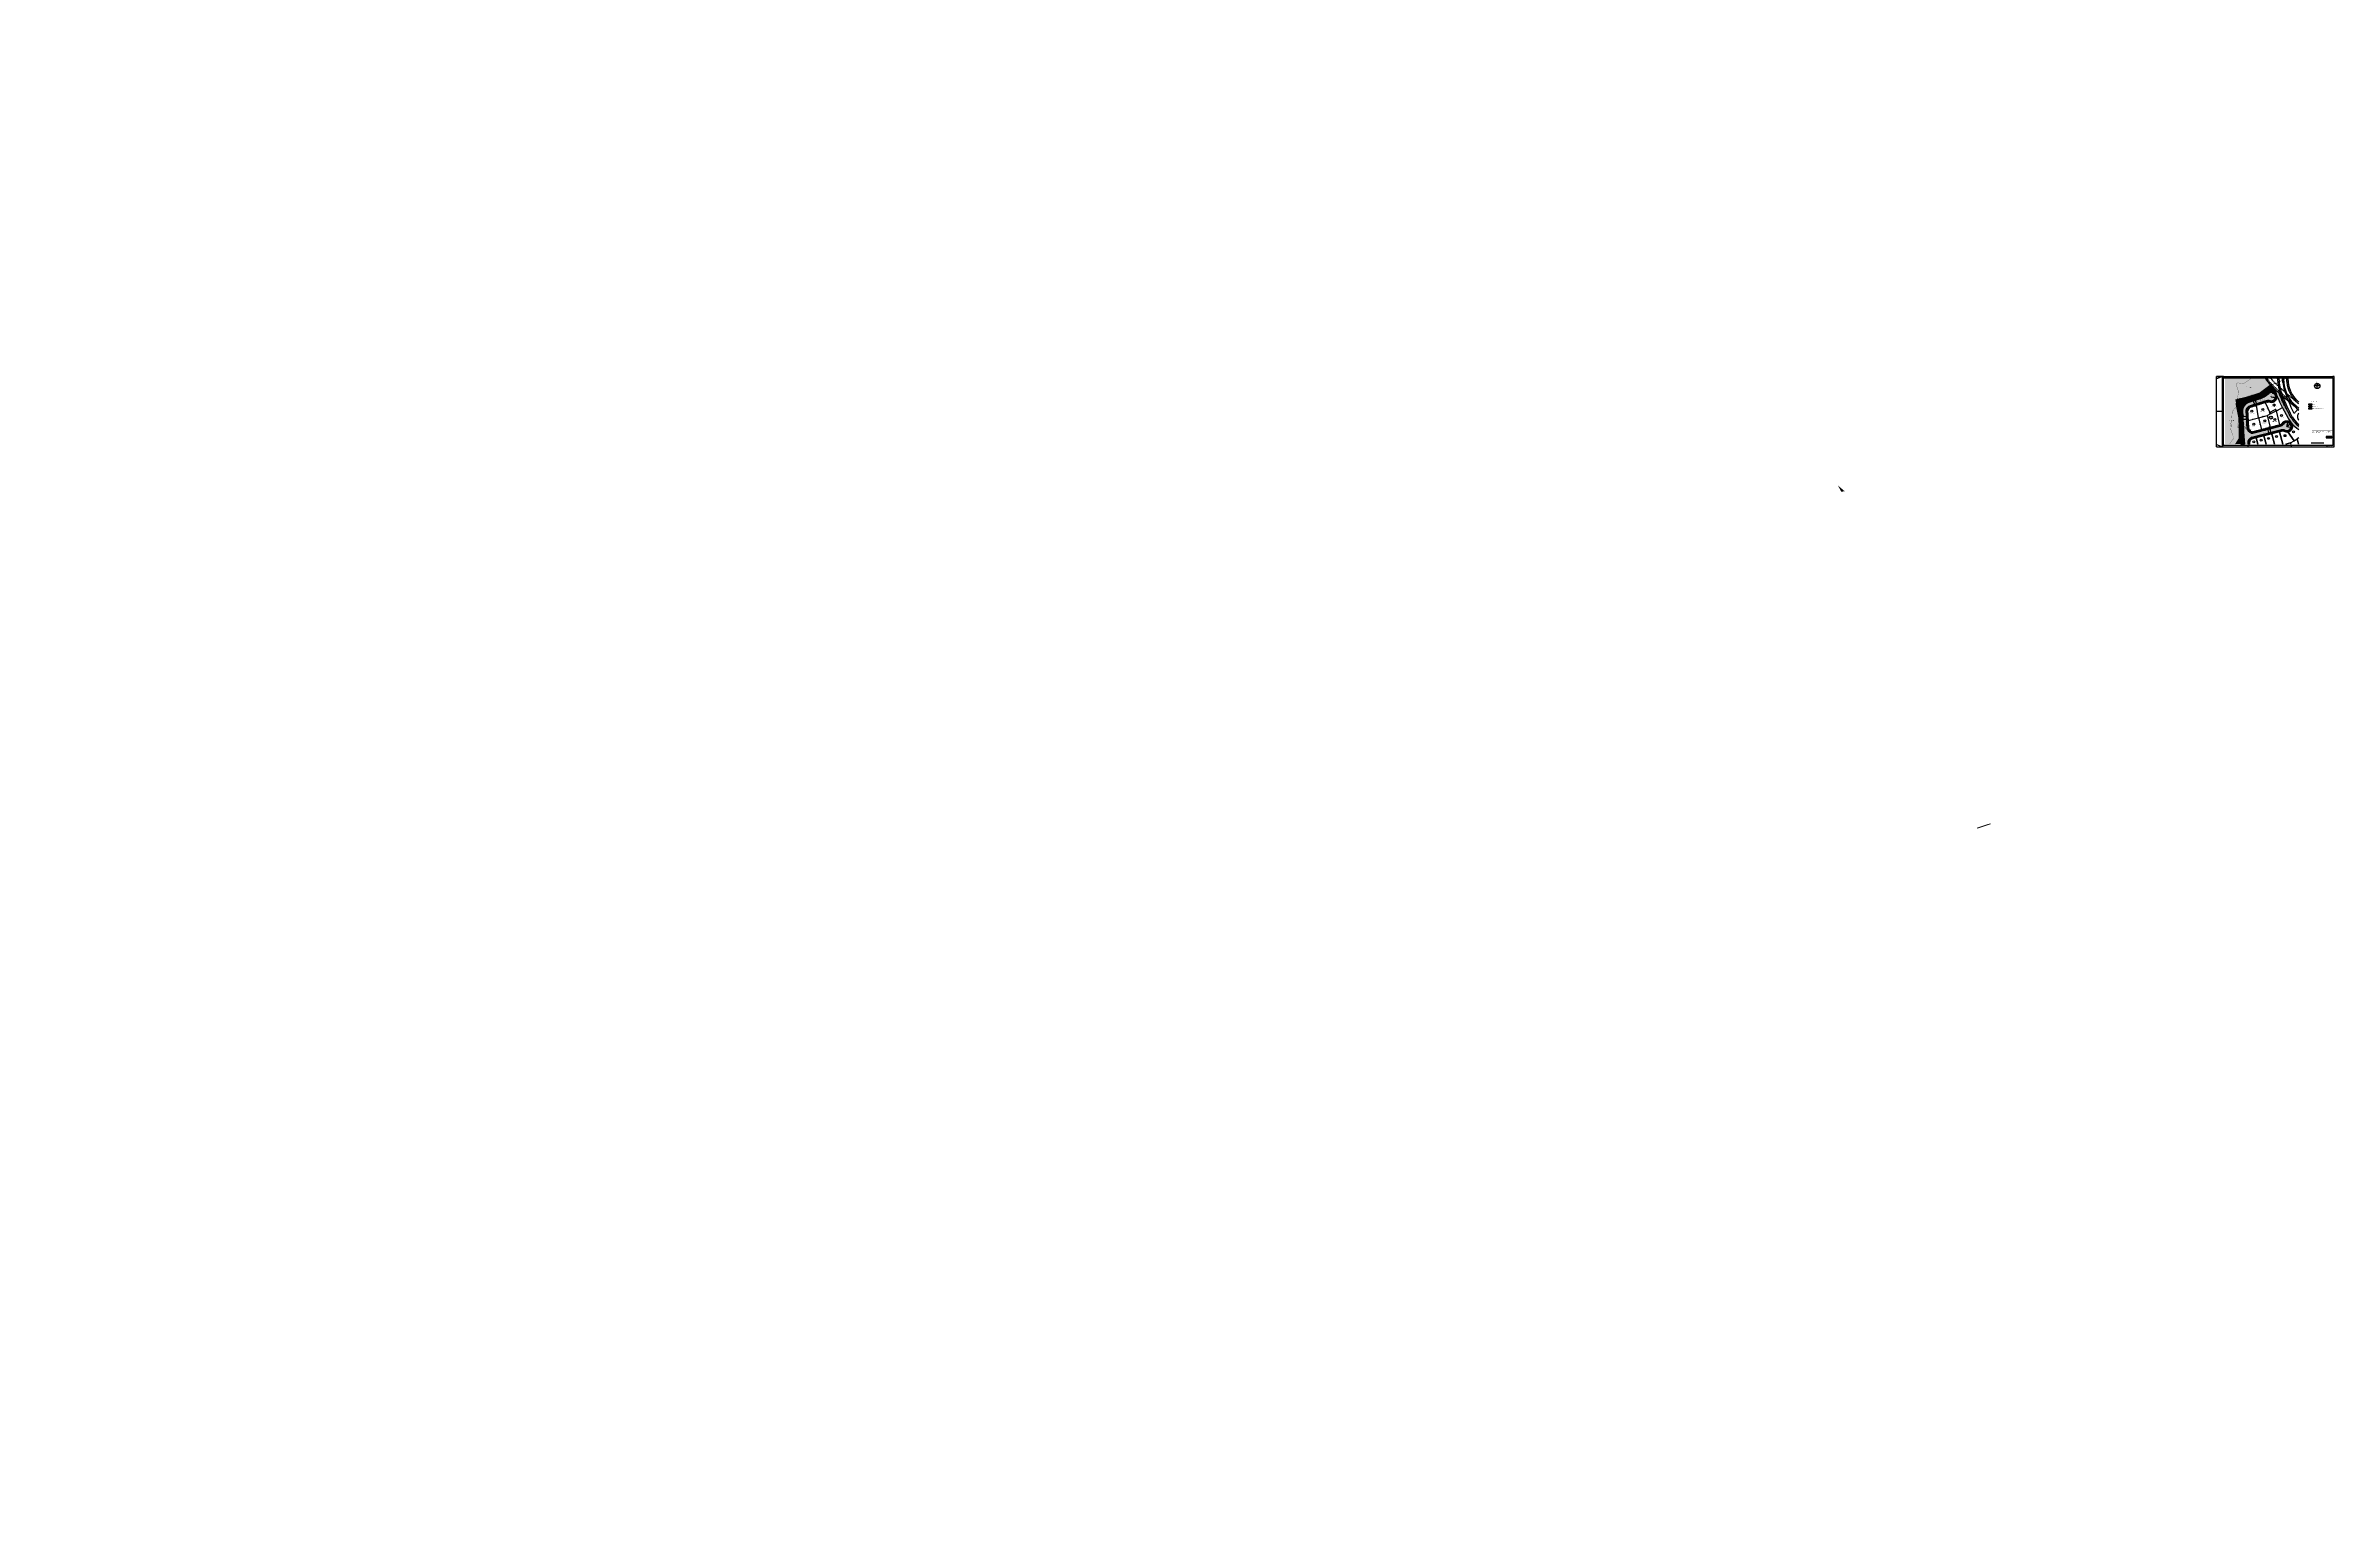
# Model space of a CAD drawing. Header units: metres. Extents: x 274309 to 279208, y 7442650 to 7445760.
import ezdxf
from ezdxf.enums import TextEntityAlignment as Align

# ---------------------------------------------------------------- set-up
doc = ezdxf.new("R2010")
doc.units = ezdxf.units.M
doc.header["$LTSCALE"] = 0.0254
doc.header["$PDMODE"] = 35
doc.header["$PDSIZE"] = 0.1
doc.linetypes.add('HIDDEN', pattern=[0.375, 0.25, -0.125])
doc.linetypes.add('HIDDEN2', pattern=[4.7625, 3.175, -1.5875])
for name, color, linetype, true_color in [('APP', 7, 'HIDDEN2', 0x225e25), ('H-APP', 7, 'Continuous', 0x60a333), ('h-asfalto', 7, 'Continuous', 0xd6d6d6), ('H-CALÇADA', 7, 'Continuous', 0xaac695), ('H-LOTES', 7, 'Continuous', 0xf4e3c3), ('MATA', 7, 'Continuous', 0x58b94b)]:
    doc.layers.add(name, color=color, linetype=linetype, true_color=true_color)
for name, color, linetype in [('area-lotes', 3, 'Continuous'), ('BOLINHAS QUADRAS', 1, 'Continuous'), ('BOLINHAS-LOTES', 1, 'Continuous'), ('C-PROP', 7, 'Continuous'), ('C-ROAD-PROF', 7, 'Continuous'), ('CA-018', 251, 'Continuous'), ('CA-03', 7, 'Continuous'), ('CA-04', 4, 'Continuous'), ('CA-06', 6, 'Continuous'), ('CALÇADA', 1, 'Continuous'), ('CONTORNO', 240, 'Continuous'), ('DIVISA', 5, 'Continuous'), ('FL-02', 12, 'Continuous'), ('FL-08', 8, 'Continuous'), ('H-VIELAS', 253, 'Continuous'), ('LAYOUT', 11, 'Continuous'), ('LG018', 251, 'Continuous'), ('LOTES', 3, 'Continuous'), ('NO-02', 12, 'Continuous'), ('NUMERAÇÃO DAS QUADRAS', 5, 'Continuous'), ('RUAS-N', 4, 'Continuous'), ('SOMBRA', 251, 'Continuous'), ('texto-pracas', 3, 'Continuous'), ('tick', 7, 'Continuous'), ('TXT-03', 3, 'Continuous')]:
    doc.layers.add(name, color=color, linetype=linetype)
doc.layers.add('COTAS', color=1, linetype='Continuous', lineweight=5)
doc.styles.add('ARIAL', font='verdana.ttf', dxfattribs={"height": 1})
doc.styles.get("Standard").update_dxf_attribs({"font": 'simplex.shx', "height": 1.95204e-06})
doc.styles.add('VERDANA', font='verdana.ttf', dxfattribs={"height": 1})
doc.styles.add('ZU', font='verdana.ttf', dxfattribs={"height": 1})
doc.dimstyles.new('ESC.1.1000', dxfattribs={"dimtxt": 1.3, "dimasz": 1, "dimexe": 1, "dimexo": 0.2, "dimtad": 1, "dimzin": 1, "dimtxsty": 'ARIAL', "dimblk": 'DOT', "dimcen": 1, "dimclrd": 200, "dimclre": 200, "dimclrt": 200, "dimaunit": 1, "dimadec": 3, "dimazin": 0, "dimtfac": 1, "dimtmove": 2, "dimatfit": 1, "dimldrblk": 'DOT', "dimfxl": 1, "dimarcsym": 0})
pattern_1 = [(242, (7724051.934077, 7165888.059481), (0.016820151643963, -0.00894343327107), [])]

# ---------------------------------------------------------------- blocks, each defined once
blk = doc.blocks.new('_Dot')
at = {"color": 0, "linetype": 'ByBlock', "lineweight": -2}
blk.add_line((-0.5, 0), (-1, 0), dxfattribs=at)
at = {"color": 0, "linetype": 'ByBlock', "const_width": 0.5}
blk.add_lwpolyline([(-0.25, 0, 1), (0.25, 0, 1)], format="xyb", close=True, dxfattribs=at)
blk = doc.blocks.new('*D11')
at = {"layer": 'COTAS', "color": 1, "lineweight": -2, "transparency": 16777216}
for p, q in [((279004.6, 7444966.1), (279004.5, 7444966.9)), ((279005.6, 7444966), (279022.6, 7444966.9)), ((279023.6, 7444967.1), (279023.5, 7444967.9))]:
    blk.add_line(p, q, dxfattribs=at)
at = {"layer": 'Defpoints', "color": 0, "transparency": 16777216}
for p in [(279004.6, 7444965.9), (279023.6, 7444966.9), (279023.6, 7444966.9)]:
    blk.add_point(p, dxfattribs=at)
at = {"layer": 'COTAS', "color": 1, "lineweight": -2, "transparency": 16777216}
for p, rotation in [((279004.6, 7444965.9), 182.9164825560017), ((279023.6, 7444966.9), 2.916482556001712)]:
    blk.add_blockref('_Dot', p, dxfattribs=dict(at, rotation=rotation))
at = {"layer": 'COTAS', "color": 1, "transparency": 16777216, "insert": (279015.4, 7444968.3), "char_height": 1, "attachment_point": 5, "rotation": 2.9165, "style": 'ARIAL'}
blk.add_mtext('19,00', dxfattribs=at)
blk = doc.blocks.new('*D12')
at = {"layer": 'COTAS', "color": 1, "lineweight": -2, "ltscale": 10, "transparency": 16777216}
blk.add_line((279107.2, 7444945.2), (279117.8, 7444942.6), dxfattribs=at)
at = {"layer": 'Defpoints', "color": 0, "ltscale": 10, "transparency": 16777216}
for p in [(279107.2, 7444945.2), (279118.8, 7444942.3)]:
    blk.add_point(p, dxfattribs=at)
at = {"layer": 'COTAS', "color": 1, "lineweight": -2, "ltscale": 10, "transparency": 16777216, "rotation": 346.3981913559287}
blk.add_blockref('_Dot', (279118.8, 7444942.3), dxfattribs=at)
at = {"layer": 'COTAS', "color": 1, "ltscale": 10, "transparency": 16777216, "insert": (279115, 7444944.8), "char_height": 1, "attachment_point": 5, "rotation": 346.3982, "style": 'ARIAL'}
blk.add_mtext('R12,00', dxfattribs=at)
blk = doc.blocks.new('TICK')
at = {"layer": 'tick', "lineweight": 0}
blk.add_line((-0.9, 0), (0.9, 0), dxfattribs=at)
blk = doc.blocks.new('TICKS')
at = {"layer": 'tick'}
blk.add_blockref('TICK', (0, 0), dxfattribs=at)
blk = doc.blocks.new('TICK1')
at = {"layer": 'tick', "rotation": 179.9999999860566}
blk.add_blockref('TICKS', (0, 0), dxfattribs=at)
blk = doc.blocks.new('*D13')
at = {"layer": 'COTAS', "color": 1, "lineweight": -2, "ltscale": 10, "transparency": 16777216}
for p, q in [((279019.9, 7444960.3), (279018.9, 7444960.3)), ((279020.9, 7444960.6), (279020.9, 7444961.4)), ((279023.9, 7444960.5), (279020.9, 7444960.4)), ((279023.9, 7444960.7), (279023.9, 7444961.5)), ((279024.9, 7444960.6), (279025.9, 7444960.6))]:
    blk.add_line(p, q, dxfattribs=at)
at = {"layer": 'Defpoints', "color": 0, "ltscale": 10, "transparency": 16777216}
for p in [(279020.9, 7444960.4), (279020.9, 7444960.4), (279023.9, 7444960.5)]:
    blk.add_point(p, dxfattribs=at)
at = {"layer": 'COTAS', "color": 1, "lineweight": -2, "ltscale": 10, "transparency": 16777216}
for p, rotation in [((279020.9, 7444960.4), 2.979422525618693), ((279023.9, 7444960.5), 182.9794225256187)]:
    blk.add_blockref('_Dot', p, dxfattribs=dict(at, rotation=rotation))
at = {"layer": 'COTAS', "color": 1, "ltscale": 10, "transparency": 16777216, "insert": (279021.7, 7444961.9), "char_height": 1, "attachment_point": 5, "rotation": 2.9794, "style": 'ARIAL'}
blk.add_mtext('3,00', dxfattribs=at)
blk = doc.blocks.new('*D14')
at = {"layer": 'COTAS', "color": 1, "lineweight": -2, "ltscale": 10, "transparency": 16777216}
for p, q in [((279012.9, 7444959.8), (279013, 7444959)), ((279019.9, 7444960.3), (279013.9, 7444960)), ((279020.9, 7444960.2), (279021, 7444959.4))]:
    blk.add_line(p, q, dxfattribs=at)
at = {"layer": 'Defpoints', "color": 0, "ltscale": 10, "transparency": 16777216}
for p in [(279012.9, 7444960), (279012.9, 7444960), (279020.9, 7444960.4)]:
    blk.add_point(p, dxfattribs=at)
at = {"layer": 'COTAS', "color": 1, "lineweight": -2, "ltscale": 10, "transparency": 16777216}
for p, rotation in [((279012.9, 7444960), 182.9794225087803), ((279020.9, 7444960.4), 2.979422508780294)]:
    blk.add_blockref('_Dot', p, dxfattribs=dict(at, rotation=rotation))
at = {"layer": 'COTAS', "color": 1, "ltscale": 10, "transparency": 16777216, "insert": (279016.9, 7444961.4), "char_height": 1, "attachment_point": 5, "rotation": 2.9794, "style": 'ARIAL'}
blk.add_mtext('8,00', dxfattribs=at)
blk = doc.blocks.new('*D15')
at = {"layer": 'COTAS', "color": 1, "lineweight": -2, "ltscale": 10, "transparency": 16777216}
for p, q in [((279004.9, 7444959.3), (279005, 7444958.5)), ((279011.9, 7444959.9), (279005.9, 7444959.6)), ((279012.9, 7444959.8), (279013, 7444959))]:
    blk.add_line(p, q, dxfattribs=at)
at = {"layer": 'Defpoints', "color": 0, "ltscale": 10, "transparency": 16777216}
for p in [(279004.9, 7444959.5), (279004.9, 7444959.5), (279012.9, 7444960)]:
    blk.add_point(p, dxfattribs=at)
at = {"layer": 'COTAS', "color": 1, "lineweight": -2, "ltscale": 10, "transparency": 16777216}
for p, rotation in [((279004.9, 7444959.5), 182.9794225087803), ((279012.9, 7444960), 2.979422508780294)]:
    blk.add_blockref('_Dot', p, dxfattribs=dict(at, rotation=rotation))
at = {"layer": 'COTAS', "color": 1, "ltscale": 10, "transparency": 16777216, "insert": (279008.9, 7444961), "char_height": 1, "attachment_point": 5, "rotation": 2.9794, "style": 'ARIAL'}
blk.add_mtext('8,00', dxfattribs=at)
blk = doc.blocks.new('*D19')
at = {"layer": 'COTAS', "color": 1, "lineweight": -2, "ltscale": 10, "transparency": 16777216}
for p, q in [((279036.5, 7445012.9), (279037.3, 7445013.2)), ((279043, 7444991.9), (279036.6, 7445011.9)), ((279043.5, 7444991), (279044.2, 7444991.3))]:
    blk.add_line(p, q, dxfattribs=at)
at = {"layer": 'Defpoints', "color": 0, "linetype": 'HIDDEN2', "ltscale": 10, "transparency": 16777216}
for p in [(279036.3, 7445012.9), (279036.3, 7445012.9), (279043.3, 7444990.9)]:
    blk.add_point(p, dxfattribs=at)
at = {"layer": 'COTAS', "color": 1, "linetype": 'HIDDEN2', "lineweight": -2, "ltscale": 10, "transparency": 16777216}
for p, rotation in [((279036.3, 7445012.9), 107.6398413055832), ((279043.3, 7444990.9), 287.6398413055832)]:
    blk.add_blockref('_Dot', p, dxfattribs=dict(at, rotation=rotation))
at = {"layer": 'COTAS', "color": 1, "linetype": 'HIDDEN2', "ltscale": 10, "transparency": 16777216, "insert": (279038.6, 7445001.5), "char_height": 1, "attachment_point": 5, "rotation": 107.6398, "style": 'ARIAL'}
blk.add_mtext('23,00', dxfattribs=at)
blk = doc.blocks.new('*D20')
at = {"layer": 'COTAS', "color": 1, "lineweight": -2, "ltscale": 10, "transparency": 16777216}
for p, q in [((279037.8, 7444992.3), (279037, 7444992.1)), ((279037.6, 7444993.4), (279037.3, 7444994.3)), ((279038.9, 7444989.5), (279037.9, 7444992.4)), ((279038.7, 7444989.5), (279037.9, 7444989.2)), ((279039.2, 7444988.6), (279039.5, 7444987.6))]:
    blk.add_line(p, q, dxfattribs=at)
at = {"layer": 'Defpoints', "color": 0, "linetype": 'HIDDEN2', "ltscale": 10, "transparency": 16777216}
for p in [(279037.9, 7444992.4), (279037.9, 7444992.4), (279038.9, 7444989.5)]:
    blk.add_point(p, dxfattribs=at)
at = {"layer": 'COTAS', "color": 1, "linetype": 'HIDDEN2', "lineweight": -2, "ltscale": 10, "transparency": 16777216}
for p, rotation in [((279037.9, 7444992.4), 287.6398413268846), ((279038.9, 7444989.5), 107.6398413268846)]:
    blk.add_blockref('_Dot', p, dxfattribs=dict(at, rotation=rotation))
at = {"layer": 'COTAS', "color": 1, "linetype": 'HIDDEN2', "ltscale": 10, "transparency": 16777216, "insert": (279037, 7444990.7), "char_height": 1, "attachment_point": 5, "rotation": 107.6398, "style": 'ARIAL'}
blk.add_mtext('3,00', dxfattribs=at)
blk = doc.blocks.new('*D21')
at = {"layer": 'COTAS', "color": 1, "lineweight": -2, "ltscale": 10, "transparency": 16777216}
for p, q in [((279035.7, 7445000.1), (279036.5, 7445000.3)), ((279037.6, 7444993.4), (279035.8, 7444999.1)), ((279037.8, 7444992.3), (279037, 7444992.1))]:
    blk.add_line(p, q, dxfattribs=at)
at = {"layer": 'Defpoints', "color": 0, "linetype": 'HIDDEN2', "ltscale": 10, "transparency": 16777216}
for p in [(279035.5, 7445000), (279035.5, 7445000), (279037.9, 7444992.4)]:
    blk.add_point(p, dxfattribs=at)
at = {"layer": 'COTAS', "color": 1, "linetype": 'HIDDEN2', "lineweight": -2, "ltscale": 10, "transparency": 16777216}
for p, rotation in [((279035.5, 7445000), 107.6398412483022), ((279037.9, 7444992.4), 287.6398412483022)]:
    blk.add_blockref('_Dot', p, dxfattribs=dict(at, rotation=rotation))
at = {"layer": 'COTAS', "color": 1, "linetype": 'HIDDEN2', "ltscale": 10, "transparency": 16777216, "insert": (279035.5, 7444995.8), "char_height": 1, "attachment_point": 5, "rotation": 107.6398, "style": 'ARIAL'}
blk.add_mtext('8,00', dxfattribs=at)
blk = doc.blocks.new('*D22')
at = {"layer": 'COTAS', "color": 1, "lineweight": -2, "ltscale": 10, "transparency": 16777216}
for p, q in [((279034.3, 7445003.8), (279034, 7445004.8)), ((279035.5, 7445000), (279034.6, 7445002.9)), ((279035.3, 7445000), (279034.6, 7444999.7)), ((279034.8, 7445002.9), (279035.6, 7445003.2)), ((279035.8, 7444999.1), (279036.1, 7444998.1))]:
    blk.add_line(p, q, dxfattribs=at)
at = {"layer": 'Defpoints', "color": 0, "linetype": 'HIDDEN2', "ltscale": 10, "transparency": 16777216}
for p in [(279034.6, 7445002.9), (279034.6, 7445002.9), (279035.5, 7445000)]:
    blk.add_point(p, dxfattribs=at)
at = {"layer": 'COTAS', "color": 1, "linetype": 'HIDDEN2', "lineweight": -2, "ltscale": 10, "transparency": 16777216}
for p, rotation in [((279034.6, 7445002.9), 287.6398412483022), ((279035.5, 7445000), 107.6398412483022)]:
    blk.add_blockref('_Dot', p, dxfattribs=dict(at, rotation=rotation))
at = {"layer": 'COTAS', "color": 1, "linetype": 'HIDDEN2', "ltscale": 10, "transparency": 16777216, "insert": (279033.7, 7445000.6), "char_height": 1, "attachment_point": 5, "rotation": 107.6398, "style": 'ARIAL'}
blk.add_mtext('3,00', dxfattribs=at)
blk = doc.blocks.new('*D23')
at = {"layer": 'COTAS', "color": 1, "lineweight": -2, "ltscale": 10, "transparency": 16777216}
for p, q in [((279032.1, 7445011.5), (279032.8, 7445011.8)), ((279034.3, 7445003.8), (279032.2, 7445010.5)), ((279034.4, 7445002.8), (279033.7, 7445002.6))]:
    blk.add_line(p, q, dxfattribs=at)
at = {"layer": 'Defpoints', "color": 0, "linetype": 'HIDDEN2', "ltscale": 10, "transparency": 16777216}
for p in [(279031.9, 7445011.5), (279031.9, 7445011.5), (279034.6, 7445002.9)]:
    blk.add_point(p, dxfattribs=at)
at = {"layer": 'COTAS', "color": 1, "linetype": 'HIDDEN2', "lineweight": -2, "ltscale": 10, "transparency": 16777216}
for p, rotation in [((279031.9, 7445011.5), 107.6398412483022), ((279034.6, 7445002.9), 287.6398412483022)]:
    blk.add_blockref('_Dot', p, dxfattribs=dict(at, rotation=rotation))
at = {"layer": 'COTAS', "color": 1, "linetype": 'HIDDEN2', "ltscale": 10, "transparency": 16777216, "insert": (279032, 7445006.8), "char_height": 1, "attachment_point": 5, "rotation": 107.6398, "style": 'ARIAL'}
blk.add_mtext('9,00', dxfattribs=at)
blk = doc.blocks.new('*D24')
at = {"layer": 'COTAS', "color": 1, "lineweight": -2, "ltscale": 10, "transparency": 16777216}
for p, q in [((279066.1, 7444941.9), (279065.4, 7444941.7)), ((279069.5, 7444929.3), (279066.6, 7444941)), ((279069.6, 7444928.3), (279068.8, 7444928.1))]:
    blk.add_line(p, q, dxfattribs=at)
at = {"layer": 'Defpoints', "color": 0, "linetype": 'HIDDEN2', "ltscale": 10, "transparency": 16777216}
for p in [(279066.3, 7444941.9), (279066.3, 7444941.9), (279069.8, 7444928.4)]:
    blk.add_point(p, dxfattribs=at)
at = {"layer": 'COTAS', "color": 1, "linetype": 'HIDDEN2', "lineweight": -2, "ltscale": 10, "transparency": 16777216}
for p, rotation in [((279066.3, 7444941.9), 104.3547187589563), ((279069.8, 7444928.4), 284.3547187589563)]:
    blk.add_blockref('_Dot', p, dxfattribs=dict(at, rotation=rotation))
at = {"layer": 'COTAS', "color": 1, "linetype": 'HIDDEN2', "ltscale": 10, "transparency": 16777216, "insert": (279066.8, 7444934.8), "char_height": 1, "attachment_point": 5, "rotation": 104.3547, "style": 'ARIAL'}
blk.add_mtext('14,00', dxfattribs=at)
blk = doc.blocks.new('*D25')
at = {"layer": 'COTAS', "color": 1, "lineweight": -2, "ltscale": 10, "transparency": 16777216}
for p, q in [((279072.8, 7444932.2), (279072, 7444932)), ((279072.7, 7444933.3), (279072.5, 7444934.2)), ((279073.5, 7444929.3), (279072.8, 7444929.1)), ((279073.7, 7444929.4), (279073, 7444932.3)), ((279074, 7444928.4), (279074.2, 7444927.5))]:
    blk.add_line(p, q, dxfattribs=at)
at = {"layer": 'Defpoints', "color": 0, "linetype": 'HIDDEN2', "ltscale": 10, "transparency": 16777216}
for p in [(279073, 7444932.3), (279073, 7444932.3), (279073.7, 7444929.4)]:
    blk.add_point(p, dxfattribs=at)
at = {"layer": 'COTAS', "color": 1, "linetype": 'HIDDEN2', "lineweight": -2, "ltscale": 10, "transparency": 16777216}
for p, rotation in [((279073, 7444932.3), 284.3547187597557), ((279073.7, 7444929.4), 104.3547187597557)]:
    blk.add_blockref('_Dot', p, dxfattribs=dict(at, rotation=rotation))
at = {"layer": 'COTAS', "color": 1, "linetype": 'HIDDEN2', "ltscale": 10, "transparency": 16777216, "insert": (279071.9, 7444931), "char_height": 1, "attachment_point": 5, "rotation": 104.3547, "style": 'ARIAL'}
blk.add_mtext('3,00', dxfattribs=at)
blk = doc.blocks.new('*D26')
at = {"layer": 'COTAS', "color": 1, "lineweight": -2, "ltscale": 10, "transparency": 16777216}
for p, q in [((279071.2, 7444940.1), (279072, 7444940.3)), ((279072.7, 7444933.3), (279071.3, 7444939.1)), ((279072.8, 7444932.2), (279072, 7444932))]:
    blk.add_line(p, q, dxfattribs=at)
at = {"layer": 'Defpoints', "color": 0, "linetype": 'HIDDEN2', "ltscale": 10, "transparency": 16777216}
for p in [(279071, 7444940), (279071, 7444940), (279073, 7444932.3)]:
    blk.add_point(p, dxfattribs=at)
at = {"layer": 'COTAS', "color": 1, "linetype": 'HIDDEN2', "lineweight": -2, "ltscale": 10, "transparency": 16777216}
for p, rotation in [((279071, 7444940), 104.3547187469338), ((279073, 7444932.3), 284.3547187469338)]:
    blk.add_blockref('_Dot', p, dxfattribs=dict(at, rotation=rotation))
at = {"layer": 'COTAS', "color": 1, "linetype": 'HIDDEN2', "ltscale": 10, "transparency": 16777216, "insert": (279070.8, 7444935.9), "char_height": 1, "attachment_point": 5, "rotation": 104.3547, "style": 'ARIAL'}
blk.add_mtext('8,00', dxfattribs=at)
blk = doc.blocks.new('*D27')
at = {"layer": 'COTAS', "color": 1, "lineweight": -2, "ltscale": 10, "transparency": 16777216}
for p, q in [((279070, 7444943.9), (279069.8, 7444944.9)), ((279070.8, 7444940), (279070, 7444939.8)), ((279071, 7444940), (279070.3, 7444943)), ((279070.5, 7444943), (279071.2, 7444943.2)), ((279071.3, 7444939.1), (279071.5, 7444938.1))]:
    blk.add_line(p, q, dxfattribs=at)
at = {"layer": 'Defpoints', "color": 0, "linetype": 'HIDDEN2', "ltscale": 10, "transparency": 16777216}
for p in [(279070.3, 7444943), (279070.3, 7444943), (279071, 7444940)]:
    blk.add_point(p, dxfattribs=at)
at = {"layer": 'COTAS', "color": 1, "linetype": 'HIDDEN2', "lineweight": -2, "ltscale": 10, "transparency": 16777216}
for p, rotation in [((279070.3, 7444943), 284.3547187469338), ((279071, 7444940), 104.3547187469338)]:
    blk.add_blockref('_Dot', p, dxfattribs=dict(at, rotation=rotation))
at = {"layer": 'COTAS', "color": 1, "linetype": 'HIDDEN2', "ltscale": 10, "transparency": 16777216, "insert": (279069.2, 7444940.8), "char_height": 1, "attachment_point": 5, "rotation": 104.3547, "style": 'ARIAL'}
blk.add_mtext('3,00', dxfattribs=at)
blk = doc.blocks.new('*D28')
at = {"layer": 'COTAS', "color": 1, "lineweight": -2, "ltscale": 10, "transparency": 16777216}
for p, q in [((279072.2, 7444972.3), (279070.2, 7444976)), ((279071.6, 7444975.6), (279082.1, 7444981.2)), ((279084.5, 7444978.8), (279082.5, 7444982.5))]:
    blk.add_line(p, q, dxfattribs=at)
at = {"layer": 'Defpoints', "color": 0, "ltscale": 10, "transparency": 16777216}
for p in [(279072.3, 7444972.1), (279083, 7444981.6), (279084.6, 7444978.6)]:
    blk.add_point(p, dxfattribs=at)
at = {"layer": 'COTAS', "color": 1, "lineweight": -2, "ltscale": 10, "transparency": 16777216}
for p, rotation in [((279070.7, 7444975.2), 207.7582558587866), ((279083, 7444981.6), 27.75825585878655)]:
    blk.add_blockref('_Dot', p, dxfattribs=dict(at, rotation=rotation))
at = {"layer": 'COTAS', "color": 1, "ltscale": 10, "transparency": 16777216, "insert": (279076.2, 7444979.5), "char_height": 1, "attachment_point": 5, "rotation": 27.7583, "style": 'ARIAL'}
blk.add_mtext('13,89', dxfattribs=at)
blk = doc.blocks.new('*D16')
at = {"layer": 'COTAS', "color": 1, "lineweight": -2, "ltscale": 10, "transparency": 16777216}
for p, q in [((279073.7, 7445008.8), (279074.2, 7445009.9)), ((279076.9, 7445016.1), (279076.2, 7445014.6))]:
    blk.add_line(p, q, dxfattribs=at)
at = {"layer": 'Defpoints', "color": 0, "ltscale": 10, "transparency": 16777216}
for p in [(279073.7, 7445008.8), (279077.3, 7445017)]:
    blk.add_point(p, dxfattribs=at)
at = {"layer": 'COTAS', "color": 1, "lineweight": -2, "ltscale": 10, "transparency": 16777216, "rotation": 66.2869608514392}
blk.add_blockref('_Dot', (279077.3, 7445017), dxfattribs=at)
at = {"layer": 'COTAS', "color": 1, "ltscale": 10, "transparency": 16777216, "insert": (279074.3, 7445012.6), "char_height": 1, "attachment_point": 5, "rotation": 66.287, "style": 'ARIAL'}
blk.add_mtext('R9,00', dxfattribs=at)
blk = doc.blocks.new('*D17')
at = {"layer": 'COTAS', "color": 1, "lineweight": -2, "ltscale": 10, "transparency": 16777216}
blk.add_line((279107.2, 7444945.2), (279109, 7444953), dxfattribs=at)
at = {"layer": 'Defpoints', "color": 0, "ltscale": 10, "transparency": 16777216}
for p in [(279107.2, 7444945.2), (279109.2, 7444953.9)]:
    blk.add_point(p, dxfattribs=at)
at = {"layer": 'COTAS', "color": 1, "lineweight": -2, "ltscale": 10, "transparency": 16777216, "rotation": 76.81163458302629}
blk.add_blockref('_Dot', (279109.2, 7444953.9), dxfattribs=at)
at = {"layer": 'COTAS', "color": 1, "ltscale": 10, "transparency": 16777216, "insert": (279106.8, 7444950.1), "char_height": 1, "attachment_point": 5, "rotation": 76.8116, "style": 'ARIAL'}
blk.add_mtext('R9,00', dxfattribs=at)
blk = doc.blocks.new('*D18')
at = {"layer": 'COTAS', "color": 1, "lineweight": -2, "ltscale": 10, "transparency": 16777216}
blk.add_line((279073.7, 7445008.8), (279084.4, 7445006.3), dxfattribs=at)
at = {"layer": 'Defpoints', "color": 0, "ltscale": 10, "transparency": 16777216}
for p in [(279073.7, 7445008.8), (279085.4, 7445006.1)]:
    blk.add_point(p, dxfattribs=at)
at = {"layer": 'COTAS', "color": 1, "lineweight": -2, "ltscale": 10, "transparency": 16777216, "rotation": 346.9600785423212}
blk.add_blockref('_Dot', (279085.4, 7445006.1), dxfattribs=at)
at = {"layer": 'COTAS', "color": 1, "ltscale": 10, "transparency": 16777216, "insert": (279079.4, 7445009.1), "char_height": 1, "attachment_point": 5, "rotation": 346.9601, "style": 'ARIAL'}
blk.add_mtext('R12,00', dxfattribs=at)
blk = doc.blocks.new('PRATEC-PRETO')
at = {"ltscale": 10, "true_color": 0xffffff}
h = blk.add_hatch(color=7, dxfattribs=at)
h.dxf.hatch_style = 1
h.paths.add_polyline_path([(0.028, 0.013), (0.024, 0.013), (0.024, 0.001), (0.025, 0.001), (0.025, 0.005), (0.028, 0.005, 0.83294)])
h.paths.add_polyline_path([(0.028, 0.007), (0.025, 0.007), (0.025, 0.012), (0.028, 0.012, -0.975629)], flags=16)
h.paths.add_polyline_path([(0.037, 0.013), (0.033, 0.013), (0.033, 0.001), (0.034, 0.001), (0.034, 0.005), (0.036, 0.005), (0.04, 0.001), (0.041, 0.001), (0.043, 0.005), (0.047, 0.005), (0.049, 0.001), (0.05, 0.001), (0.045, 0.013), (0.041, 0.003), (0.038, 0.006, 0.74719)])
h.paths.add_polyline_path([(0.037, 0.012, -0.975629), (0.037, 0.007), (0.034, 0.007), (0.034, 0.012)], flags=16)
h.paths.add_polyline_path([(0.045, 0.01), (0.046, 0.007), (0.044, 0.007)], flags=16)
h.paths.add_polyline_path([(0.055, 0.013), (0.048, 0.013), (0.048, 0.012), (0.051, 0.012), (0.051, 0.001), (0.053, 0.001), (0.053, 0.012), (0.055, 0.012)])
h.paths.add_polyline_path([(0.064, 0.013), (0.057, 0.013), (0.057, 0.001), (0.064, 0.001), (0.064, 0.003), (0.058, 0.003), (0.058, 0.005), (0.062, 0.005), (0.062, 0.007), (0.058, 0.007), (0.058, 0.012), (0.064, 0.012)])
h.paths.add_polyline_path([(0.075, 0.005), (0.074, 0.005, -3.43255), (0.074, 0.01), (0.075, 0.01, 4.548615)])
at = {"layer": 'CONTORNO', "true_color": 0x000000}
h = blk.add_hatch(color=18, dxfattribs=at)
h.paths.add_polyline_path([(0, 0.018), (0, 0), (0.078, 0), (0.078, 0.018)])
h.paths.add_polyline_path([(0.024, 0.013), (0.028, 0.013, -0.83294), (0.028, 0.005), (0.025, 0.005), (0.025, 0.001), (0.024, 0.001)], flags=16)
h.paths.add_polyline_path([(0.025, 0.012), (0.028, 0.012, -0.975629), (0.028, 0.007), (0.025, 0.007)], flags=0)
h.paths.add_polyline_path([(0.033, 0.013), (0.037, 0.013, -0.74719), (0.038, 0.006), (0.041, 0.003), (0.045, 0.013), (0.05, 0.001), (0.049, 0.001), (0.047, 0.005), (0.043, 0.005), (0.041, 0.001), (0.04, 0.001), (0.036, 0.005), (0.034, 0.005), (0.034, 0.001), (0.033, 0.001)], flags=16)
h.paths.add_polyline_path([(0.034, 0.012), (0.037, 0.012, -0.975629), (0.037, 0.007), (0.034, 0.007)], flags=0)
h.paths.add_polyline_path([(0.044, 0.007), (0.045, 0.01), (0.046, 0.007)], flags=0)
h.paths.add_polyline_path([(0.048, 0.013), (0.055, 0.013), (0.055, 0.012), (0.053, 0.012), (0.053, 0.001), (0.051, 0.001), (0.051, 0.012), (0.048, 0.012)], flags=16)
h.paths.add_polyline_path([(0.057, 0.013), (0.064, 0.013), (0.064, 0.012), (0.058, 0.012), (0.058, 0.007), (0.062, 0.007), (0.062, 0.005), (0.058, 0.005), (0.058, 0.003), (0.064, 0.003), (0.064, 0.001), (0.057, 0.001)], flags=16)
h.paths.add_polyline_path([(0.075, 0.01), (0.074, 0.01, 3.43255), (0.074, 0.005), (0.075, 0.005, -4.548615)], flags=16)
at = {"layer": 'CONTORNO'}
blk.add_lwpolyline([(0, 0), (0.078, 0), (0.078, 0.018), (0, 0.018)], close=True, dxfattribs=at)
for points in [[(0.024, 0.001), (0.024, 0.013), (0.028, 0.013, -0.83294), (0.028, 0.005), (0.025, 0.005), (0.025, 0.001)], [(0.04, 0.001), (0.036, 0.005), (0.034, 0.005), (0.034, 0.001), (0.033, 0.001), (0.033, 0.013), (0.037, 0.013, -0.74719), (0.038, 0.006), (0.041, 0.003), (0.045, 0.013), (0.05, 0.001), (0.049, 0.001), (0.047, 0.005), (0.043, 0.005), (0.041, 0.001)], [(0.075, 0.01), (0.074, 0.01, 3.43255), (0.074, 0.005), (0.075, 0.005, -4.548615)]]:
    blk.add_lwpolyline(points, format="xyb", close=True, dxfattribs=at)
for points in [[(0.025, 0.007), (0.025, 0.012), (0.028, 0.012, -0.975629), (0.028, 0.007), (0.025, 0.007)], [(0.034, 0.007), (0.034, 0.012), (0.037, 0.012, -0.975629), (0.037, 0.007), (0.034, 0.007)]]:
    blk.add_lwpolyline(points, format="xyb", dxfattribs=at)
for points in [[(0.044, 0.007), (0.045, 0.01), (0.046, 0.007), (0.044, 0.007)], [(0.051, 0.001), (0.051, 0.012), (0.048, 0.012), (0.048, 0.013), (0.055, 0.013), (0.055, 0.012), (0.053, 0.012), (0.053, 0.001), (0.051, 0.001)], [(0.064, 0.013), (0.057, 0.013), (0.057, 0.001), (0.064, 0.001), (0.064, 0.003), (0.058, 0.003), (0.058, 0.005), (0.062, 0.005), (0.062, 0.007), (0.058, 0.007), (0.058, 0.012), (0.064, 0.012), (0.064, 0.013)]]:
    blk.add_lwpolyline(points, dxfattribs=at)
blk = doc.blocks.new('*D33')
at = {"layer": 'COTAS', "color": 1, "lineweight": -2, "transparency": 16777216}
for p, q in [((279004.6, 7444966.1), (279004.5, 7444966.9)), ((279005.6, 7444966), (279022.6, 7444966.9)), ((279023.6, 7444967.1), (279023.5, 7444967.9))]:
    blk.add_line(p, q, dxfattribs=at)
at = {"layer": 'Defpoints', "color": 0, "transparency": 16777216}
for p in [(279004.6, 7444965.9), (279023.6, 7444966.9), (279023.6, 7444966.9)]:
    blk.add_point(p, dxfattribs=at)
at = {"layer": 'COTAS', "color": 1, "lineweight": -2, "transparency": 16777216}
for p, rotation in [((279004.6, 7444965.9), 182.9164825560017), ((279023.6, 7444966.9), 2.916482556001712)]:
    blk.add_blockref('_Dot', p, dxfattribs=dict(at, rotation=rotation))
at = {"layer": 'COTAS', "color": 1, "transparency": 16777216, "insert": (279015.4, 7444968.3), "char_height": 1, "attachment_point": 5, "rotation": 2.9165, "style": 'ARIAL'}
blk.add_mtext('19,00', dxfattribs=at)
blk = doc.blocks.new('*D34')
at = {"layer": 'COTAS', "color": 1, "lineweight": -2, "ltscale": 10, "transparency": 16777216}
blk.add_line((279107.2, 7444945.2), (279117.8, 7444942.6), dxfattribs=at)
at = {"layer": 'Defpoints', "color": 0, "ltscale": 10, "transparency": 16777216}
for p in [(279107.2, 7444945.2), (279118.8, 7444942.3)]:
    blk.add_point(p, dxfattribs=at)
at = {"layer": 'COTAS', "color": 1, "lineweight": -2, "ltscale": 10, "transparency": 16777216, "rotation": 346.3981913510838}
blk.add_blockref('_Dot', (279118.8, 7444942.3), dxfattribs=at)
at = {"layer": 'COTAS', "color": 1, "ltscale": 10, "transparency": 16777216, "insert": (279115, 7444944.8), "char_height": 1, "attachment_point": 5, "rotation": 346.3982, "style": 'ARIAL'}
blk.add_mtext('R12,00', dxfattribs=at)
blk = doc.blocks.new('*D35')
at = {"layer": 'COTAS', "color": 1, "lineweight": -2, "ltscale": 10, "transparency": 16777216}
for p, q in [((279019.9, 7444960.3), (279018.9, 7444960.3)), ((279020.9, 7444960.6), (279020.9, 7444961.4)), ((279023.9, 7444960.5), (279020.9, 7444960.4)), ((279023.9, 7444960.7), (279023.9, 7444961.5)), ((279024.9, 7444960.6), (279025.9, 7444960.6))]:
    blk.add_line(p, q, dxfattribs=at)
at = {"layer": 'Defpoints', "color": 0, "ltscale": 10, "transparency": 16777216}
for p in [(279020.9, 7444960.4), (279020.9, 7444960.4), (279023.9, 7444960.5)]:
    blk.add_point(p, dxfattribs=at)
at = {"layer": 'COTAS', "color": 1, "lineweight": -2, "ltscale": 10, "transparency": 16777216}
for p, rotation in [((279020.9, 7444960.4), 2.979422525618693), ((279023.9, 7444960.5), 182.9794225256187)]:
    blk.add_blockref('_Dot', p, dxfattribs=dict(at, rotation=rotation))
at = {"layer": 'COTAS', "color": 1, "ltscale": 10, "transparency": 16777216, "insert": (279021.7, 7444961.9), "char_height": 1, "attachment_point": 5, "rotation": 2.9794, "style": 'ARIAL'}
blk.add_mtext('3,00', dxfattribs=at)
blk = doc.blocks.new('*D36')
at = {"layer": 'COTAS', "color": 1, "lineweight": -2, "ltscale": 10, "transparency": 16777216}
for p, q in [((279012.9, 7444960.2), (279012.9, 7444961)), ((279019.9, 7444960.3), (279013.9, 7444960)), ((279020.9, 7444960.2), (279021, 7444959.4))]:
    blk.add_line(p, q, dxfattribs=at)
at = {"layer": 'Defpoints', "color": 0, "ltscale": 10, "transparency": 16777216}
for p in [(279012.9, 7444960), (279012.9, 7444960), (279020.9, 7444960.4)]:
    blk.add_point(p, dxfattribs=at)
at = {"layer": 'COTAS', "color": 1, "lineweight": -2, "ltscale": 10, "transparency": 16777216}
for p, rotation in [((279012.9, 7444960), 182.9794225087803), ((279020.9, 7444960.4), 2.979422508780294)]:
    blk.add_blockref('_Dot', p, dxfattribs=dict(at, rotation=rotation))
at = {"layer": 'COTAS', "color": 1, "ltscale": 10, "transparency": 16777216, "insert": (279016.9, 7444961.4), "char_height": 1, "attachment_point": 5, "rotation": 2.9794, "style": 'ARIAL'}
blk.add_mtext('8,00', dxfattribs=at)
blk = doc.blocks.new('*D37')
at = {"layer": 'COTAS', "color": 1, "lineweight": -2, "ltscale": 10, "transparency": 16777216}
for p, q in [((279004.9, 7444959.7), (279004.9, 7444960.5)), ((279011.9, 7444959.9), (279005.9, 7444959.6)), ((279012.9, 7444959.8), (279013, 7444959))]:
    blk.add_line(p, q, dxfattribs=at)
at = {"layer": 'Defpoints', "color": 0, "ltscale": 10, "transparency": 16777216}
for p in [(279004.9, 7444959.5), (279004.9, 7444959.5), (279012.9, 7444960)]:
    blk.add_point(p, dxfattribs=at)
at = {"layer": 'COTAS', "color": 1, "lineweight": -2, "ltscale": 10, "transparency": 16777216}
for p, rotation in [((279004.9, 7444959.5), 182.9794225087803), ((279012.9, 7444960), 2.979422508780294)]:
    blk.add_blockref('_Dot', p, dxfattribs=dict(at, rotation=rotation))
at = {"layer": 'COTAS', "color": 1, "ltscale": 10, "transparency": 16777216, "insert": (279008.9, 7444961), "char_height": 1, "attachment_point": 5, "rotation": 2.9794, "style": 'ARIAL'}
blk.add_mtext('8,00', dxfattribs=at)
blk = doc.blocks.new('*D38')
at = {"layer": 'COTAS', "color": 1, "lineweight": -2, "ltscale": 10, "transparency": 16777216}
for p, q in [((279036.5, 7445012.9), (279037.3, 7445013.2)), ((279043, 7444991.9), (279036.6, 7445011.9)), ((279043.5, 7444991), (279044.2, 7444991.3))]:
    blk.add_line(p, q, dxfattribs=at)
at = {"layer": 'Defpoints', "color": 0, "linetype": 'HIDDEN2', "ltscale": 10, "transparency": 16777216}
for p in [(279036.3, 7445012.9), (279036.3, 7445012.9), (279043.3, 7444990.9)]:
    blk.add_point(p, dxfattribs=at)
at = {"layer": 'COTAS', "color": 1, "linetype": 'HIDDEN2', "lineweight": -2, "ltscale": 10, "transparency": 16777216}
for p, rotation in [((279036.3, 7445012.9), 107.6398413055832), ((279043.3, 7444990.9), 287.6398413055832)]:
    blk.add_blockref('_Dot', p, dxfattribs=dict(at, rotation=rotation))
at = {"layer": 'COTAS', "color": 1, "linetype": 'HIDDEN2', "ltscale": 10, "transparency": 16777216, "insert": (279038.6, 7445001.5), "char_height": 1, "attachment_point": 5, "rotation": 107.6398, "style": 'ARIAL'}
blk.add_mtext('23,00', dxfattribs=at)
blk = doc.blocks.new('*D39')
at = {"layer": 'COTAS', "color": 1, "lineweight": -2, "ltscale": 10, "transparency": 16777216}
for p, q in [((279037.8, 7444992.3), (279037, 7444992.1)), ((279037.6, 7444993.4), (279037.3, 7444994.3)), ((279038.9, 7444989.5), (279037.9, 7444992.4)), ((279038.7, 7444989.5), (279037.9, 7444989.2)), ((279039.2, 7444988.6), (279039.5, 7444987.6))]:
    blk.add_line(p, q, dxfattribs=at)
at = {"layer": 'Defpoints', "color": 0, "linetype": 'HIDDEN2', "ltscale": 10, "transparency": 16777216}
for p in [(279037.9, 7444992.4), (279037.9, 7444992.4), (279038.9, 7444989.5)]:
    blk.add_point(p, dxfattribs=at)
at = {"layer": 'COTAS', "color": 1, "linetype": 'HIDDEN2', "lineweight": -2, "ltscale": 10, "transparency": 16777216}
for p, rotation in [((279037.9, 7444992.4), 287.6398413268846), ((279038.9, 7444989.5), 107.6398413268846)]:
    blk.add_blockref('_Dot', p, dxfattribs=dict(at, rotation=rotation))
at = {"layer": 'COTAS', "color": 1, "linetype": 'HIDDEN2', "ltscale": 10, "transparency": 16777216, "insert": (279037, 7444990.7), "char_height": 1, "attachment_point": 5, "rotation": 107.6398, "style": 'ARIAL'}
blk.add_mtext('3,00', dxfattribs=at)
blk = doc.blocks.new('*D40')
at = {"layer": 'COTAS', "color": 1, "lineweight": -2, "ltscale": 10, "transparency": 16777216}
for p, q in [((279035.7, 7445000.1), (279036.5, 7445000.3)), ((279037.6, 7444993.4), (279035.8, 7444999.1)), ((279037.8, 7444992.3), (279037, 7444992.1))]:
    blk.add_line(p, q, dxfattribs=at)
at = {"layer": 'Defpoints', "color": 0, "linetype": 'HIDDEN2', "ltscale": 10, "transparency": 16777216}
for p in [(279035.5, 7445000), (279035.5, 7445000), (279037.9, 7444992.4)]:
    blk.add_point(p, dxfattribs=at)
at = {"layer": 'COTAS', "color": 1, "linetype": 'HIDDEN2', "lineweight": -2, "ltscale": 10, "transparency": 16777216}
for p, rotation in [((279035.5, 7445000), 107.6398412483022), ((279037.9, 7444992.4), 287.6398412483022)]:
    blk.add_blockref('_Dot', p, dxfattribs=dict(at, rotation=rotation))
at = {"layer": 'COTAS', "color": 1, "linetype": 'HIDDEN2', "ltscale": 10, "transparency": 16777216, "insert": (279035.5, 7444995.8), "char_height": 1, "attachment_point": 5, "rotation": 107.6398, "style": 'ARIAL'}
blk.add_mtext('8,00', dxfattribs=at)
blk = doc.blocks.new('*D41')
at = {"layer": 'COTAS', "color": 1, "lineweight": -2, "ltscale": 10, "transparency": 16777216}
for p, q in [((279034.3, 7445003.8), (279034, 7445004.8)), ((279035.5, 7445000), (279034.6, 7445002.9)), ((279035.3, 7445000), (279034.6, 7444999.7)), ((279034.8, 7445002.9), (279035.6, 7445003.2)), ((279035.8, 7444999.1), (279036.1, 7444998.1))]:
    blk.add_line(p, q, dxfattribs=at)
at = {"layer": 'Defpoints', "color": 0, "linetype": 'HIDDEN2', "ltscale": 10, "transparency": 16777216}
for p in [(279034.6, 7445002.9), (279034.6, 7445002.9), (279035.5, 7445000)]:
    blk.add_point(p, dxfattribs=at)
at = {"layer": 'COTAS', "color": 1, "linetype": 'HIDDEN2', "lineweight": -2, "ltscale": 10, "transparency": 16777216}
for p, rotation in [((279034.6, 7445002.9), 287.6398412483022), ((279035.5, 7445000), 107.6398412483022)]:
    blk.add_blockref('_Dot', p, dxfattribs=dict(at, rotation=rotation))
at = {"layer": 'COTAS', "color": 1, "linetype": 'HIDDEN2', "ltscale": 10, "transparency": 16777216, "insert": (279033.7, 7445000.6), "char_height": 1, "attachment_point": 5, "rotation": 107.6398, "style": 'ARIAL'}
blk.add_mtext('3,00', dxfattribs=at)
blk = doc.blocks.new('*D42')
at = {"layer": 'COTAS', "color": 1, "lineweight": -2, "ltscale": 10, "transparency": 16777216}
for p, q in [((279032.1, 7445011.5), (279032.8, 7445011.8)), ((279034.3, 7445003.8), (279032.2, 7445010.5)), ((279034.4, 7445002.8), (279033.7, 7445002.6))]:
    blk.add_line(p, q, dxfattribs=at)
at = {"layer": 'Defpoints', "color": 0, "linetype": 'HIDDEN2', "ltscale": 10, "transparency": 16777216}
for p in [(279031.9, 7445011.5), (279031.9, 7445011.5), (279034.6, 7445002.9)]:
    blk.add_point(p, dxfattribs=at)
at = {"layer": 'COTAS', "color": 1, "linetype": 'HIDDEN2', "lineweight": -2, "ltscale": 10, "transparency": 16777216}
for p, rotation in [((279031.9, 7445011.5), 107.6398412483022), ((279034.6, 7445002.9), 287.6398412483022)]:
    blk.add_blockref('_Dot', p, dxfattribs=dict(at, rotation=rotation))
at = {"layer": 'COTAS', "color": 1, "linetype": 'HIDDEN2', "ltscale": 10, "transparency": 16777216, "insert": (279032, 7445006.8), "char_height": 1, "attachment_point": 5, "rotation": 107.6398, "style": 'ARIAL'}
blk.add_mtext('9,00', dxfattribs=at)
blk = doc.blocks.new('*D43')
at = {"layer": 'COTAS', "color": 1, "lineweight": -2, "ltscale": 10, "transparency": 16777216}
for p, q in [((279066.5, 7444942), (279067.3, 7444942.2)), ((279069.5, 7444929.3), (279066.6, 7444941)), ((279070, 7444928.4), (279070.8, 7444928.6))]:
    blk.add_line(p, q, dxfattribs=at)
at = {"layer": 'Defpoints', "color": 0, "linetype": 'HIDDEN2', "ltscale": 10, "transparency": 16777216}
for p in [(279066.3, 7444941.9), (279066.3, 7444941.9), (279069.8, 7444928.4)]:
    blk.add_point(p, dxfattribs=at)
at = {"layer": 'COTAS', "color": 1, "linetype": 'HIDDEN2', "lineweight": -2, "ltscale": 10, "transparency": 16777216}
for p, rotation in [((279066.3, 7444941.9), 104.3547187589563), ((279069.8, 7444928.4), 284.3547187589563)]:
    blk.add_blockref('_Dot', p, dxfattribs=dict(at, rotation=rotation))
at = {"layer": 'COTAS', "color": 1, "linetype": 'HIDDEN2', "ltscale": 10, "transparency": 16777216, "insert": (279066.8, 7444934.8), "char_height": 1, "attachment_point": 5, "rotation": 104.3547, "style": 'ARIAL'}
blk.add_mtext('14,00', dxfattribs=at)
blk = doc.blocks.new('*D44')
at = {"layer": 'COTAS', "color": 1, "lineweight": -2, "ltscale": 10, "transparency": 16777216}
for p, q in [((279072.8, 7444932.2), (279072, 7444932)), ((279072.7, 7444933.3), (279072.5, 7444934.2)), ((279073.5, 7444929.3), (279072.8, 7444929.1)), ((279073.7, 7444929.4), (279073, 7444932.3)), ((279074, 7444928.4), (279074.2, 7444927.5))]:
    blk.add_line(p, q, dxfattribs=at)
at = {"layer": 'Defpoints', "color": 0, "linetype": 'HIDDEN2', "ltscale": 10, "transparency": 16777216}
for p in [(279073, 7444932.3), (279073, 7444932.3), (279073.7, 7444929.4)]:
    blk.add_point(p, dxfattribs=at)
at = {"layer": 'COTAS', "color": 1, "linetype": 'HIDDEN2', "lineweight": -2, "ltscale": 10, "transparency": 16777216}
for p, rotation in [((279073, 7444932.3), 284.3547187597557), ((279073.7, 7444929.4), 104.3547187597557)]:
    blk.add_blockref('_Dot', p, dxfattribs=dict(at, rotation=rotation))
at = {"layer": 'COTAS', "color": 1, "linetype": 'HIDDEN2', "ltscale": 10, "transparency": 16777216, "insert": (279071.9, 7444931), "char_height": 1, "attachment_point": 5, "rotation": 104.3547, "style": 'ARIAL'}
blk.add_mtext('3,00', dxfattribs=at)
blk = doc.blocks.new('*D45')
at = {"layer": 'COTAS', "color": 1, "lineweight": -2, "ltscale": 10, "transparency": 16777216}
for p, q in [((279071.2, 7444940.1), (279072, 7444940.3)), ((279072.7, 7444933.3), (279071.3, 7444939.1)), ((279072.8, 7444932.2), (279072, 7444932))]:
    blk.add_line(p, q, dxfattribs=at)
at = {"layer": 'Defpoints', "color": 0, "linetype": 'HIDDEN2', "ltscale": 10, "transparency": 16777216}
for p in [(279071, 7444940), (279071, 7444940), (279073, 7444932.3)]:
    blk.add_point(p, dxfattribs=at)
at = {"layer": 'COTAS', "color": 1, "linetype": 'HIDDEN2', "lineweight": -2, "ltscale": 10, "transparency": 16777216}
for p, rotation in [((279071, 7444940), 104.3547187469338), ((279073, 7444932.3), 284.3547187469338)]:
    blk.add_blockref('_Dot', p, dxfattribs=dict(at, rotation=rotation))
at = {"layer": 'COTAS', "color": 1, "linetype": 'HIDDEN2', "ltscale": 10, "transparency": 16777216, "insert": (279070.8, 7444935.9), "char_height": 1, "attachment_point": 5, "rotation": 104.3547, "style": 'ARIAL'}
blk.add_mtext('8,00', dxfattribs=at)
blk = doc.blocks.new('*D46')
at = {"layer": 'COTAS', "color": 1, "lineweight": -2, "ltscale": 10, "transparency": 16777216}
for p, q in [((279070, 7444943.9), (279069.8, 7444944.9)), ((279070.8, 7444940), (279070, 7444939.8)), ((279071, 7444940), (279070.3, 7444943)), ((279070.5, 7444943), (279071.2, 7444943.2)), ((279071.3, 7444939.1), (279071.5, 7444938.1))]:
    blk.add_line(p, q, dxfattribs=at)
at = {"layer": 'Defpoints', "color": 0, "linetype": 'HIDDEN2', "ltscale": 10, "transparency": 16777216}
for p in [(279070.3, 7444943), (279070.3, 7444943), (279071, 7444940)]:
    blk.add_point(p, dxfattribs=at)
at = {"layer": 'COTAS', "color": 1, "linetype": 'HIDDEN2', "lineweight": -2, "ltscale": 10, "transparency": 16777216}
for p, rotation in [((279070.3, 7444943), 284.3547187469338), ((279071, 7444940), 104.3547187469338)]:
    blk.add_blockref('_Dot', p, dxfattribs=dict(at, rotation=rotation))
at = {"layer": 'COTAS', "color": 1, "linetype": 'HIDDEN2', "ltscale": 10, "transparency": 16777216, "insert": (279069.2, 7444940.8), "char_height": 1, "attachment_point": 5, "rotation": 104.3547, "style": 'ARIAL'}
blk.add_mtext('3,00', dxfattribs=at)
blk = doc.blocks.new('*D47')
at = {"layer": 'COTAS', "color": 1, "lineweight": -2, "ltscale": 10, "transparency": 16777216}
for p, q in [((279072.2, 7444972.3), (279070.2, 7444976)), ((279071.6, 7444975.6), (279082.1, 7444981.2)), ((279084.5, 7444978.8), (279082.5, 7444982.5))]:
    blk.add_line(p, q, dxfattribs=at)
at = {"layer": 'Defpoints', "color": 0, "ltscale": 10, "transparency": 16777216}
for p in [(279072.3, 7444972.1), (279083, 7444981.6), (279084.6, 7444978.6)]:
    blk.add_point(p, dxfattribs=at)
at = {"layer": 'COTAS', "color": 1, "lineweight": -2, "ltscale": 10, "transparency": 16777216}
for p, rotation in [((279070.7, 7444975.2), 207.7582558587866), ((279083, 7444981.6), 27.75825585878655)]:
    blk.add_blockref('_Dot', p, dxfattribs=dict(at, rotation=rotation))
at = {"layer": 'COTAS', "color": 1, "ltscale": 10, "transparency": 16777216, "insert": (279076.2, 7444979.5), "char_height": 1, "attachment_point": 5, "rotation": 27.7583, "style": 'ARIAL'}
blk.add_mtext('13,89', dxfattribs=at)
blk = doc.blocks.new('*D48')
at = {"layer": 'COTAS', "color": 1, "lineweight": -2, "ltscale": 10, "transparency": 16777216}
for p, q in [((279073.7, 7445008.8), (279074.2, 7445009.9)), ((279076.9, 7445016.1), (279076.2, 7445014.6))]:
    blk.add_line(p, q, dxfattribs=at)
at = {"layer": 'Defpoints', "color": 0, "ltscale": 10, "transparency": 16777216}
for p in [(279073.7, 7445008.8), (279077.3, 7445017)]:
    blk.add_point(p, dxfattribs=at)
at = {"layer": 'COTAS', "color": 1, "lineweight": -2, "ltscale": 10, "transparency": 16777216, "rotation": 66.28696084905481}
blk.add_blockref('_Dot', (279077.3, 7445017), dxfattribs=at)
at = {"layer": 'COTAS', "color": 1, "ltscale": 10, "transparency": 16777216, "insert": (279074.3, 7445012.6), "char_height": 1, "attachment_point": 5, "rotation": 66.287, "style": 'ARIAL'}
blk.add_mtext('R9,00', dxfattribs=at)
blk = doc.blocks.new('*D49')
at = {"layer": 'COTAS', "color": 1, "lineweight": -2, "ltscale": 10, "transparency": 16777216}
blk.add_line((279107.2, 7444945.2), (279109, 7444953), dxfattribs=at)
at = {"layer": 'Defpoints', "color": 0, "ltscale": 10, "transparency": 16777216}
for p in [(279107.2, 7444945.2), (279109.2, 7444953.9)]:
    blk.add_point(p, dxfattribs=at)
at = {"layer": 'COTAS', "color": 1, "lineweight": -2, "ltscale": 10, "transparency": 16777216, "rotation": 76.81163458446947}
blk.add_blockref('_Dot', (279109.2, 7444953.9), dxfattribs=at)
at = {"layer": 'COTAS', "color": 1, "ltscale": 10, "transparency": 16777216, "insert": (279106.8, 7444950.1), "char_height": 1, "attachment_point": 5, "rotation": 76.8116, "style": 'ARIAL'}
blk.add_mtext('R9,00', dxfattribs=at)
blk = doc.blocks.new('*D50')
at = {"layer": 'COTAS', "color": 1, "lineweight": -2, "ltscale": 10, "transparency": 16777216}
blk.add_line((279073.7, 7445008.8), (279084.4, 7445006.3), dxfattribs=at)
at = {"layer": 'Defpoints', "color": 0, "ltscale": 10, "transparency": 16777216}
for p in [(279073.7, 7445008.8), (279085.4, 7445006.1)]:
    blk.add_point(p, dxfattribs=at)
at = {"layer": 'COTAS', "color": 1, "lineweight": -2, "ltscale": 10, "transparency": 16777216, "rotation": 346.9600785471549}
blk.add_blockref('_Dot', (279085.4, 7445006.1), dxfattribs=at)
at = {"layer": 'COTAS', "color": 1, "ltscale": 10, "transparency": 16777216, "insert": (279079.4, 7445009.1), "char_height": 1, "attachment_point": 5, "rotation": 346.9601, "style": 'ARIAL'}
blk.add_mtext('R12,00', dxfattribs=at)
blk = doc.blocks.new('A$C4DF665C5')
at = {"layer": 'COTAS', "linetype": 'HIDDEN2', "ltscale": 10}
for base, p1, p2, angle, picture, middle in [((-176.554, 109.624), (-173.827, 101.047), (-176.554, 109.624), 287.639841, '*D42', (-176.39, 104.954)), ((-172.918, 98.188), (-170.493, 90.564), (-172.918, 98.188), 287.639841, '*D40', (-172.907, 93.994)), ((-137.43, 38.206), (-135.447, 30.456), (-137.43, 38.206), 284.354719, '*D45', (-137.66, 34.018))]:
    dim = blk.add_linear_dim(base=base, p1=p1, p2=p2, angle=angle, dimstyle='ESC.1.1000', override={"dimclrd": 1, "dimclre": 1, "dimclrt": 1}, dxfattribs=at)
    dim.commit()
    dim.dimension.update_dxf_attribs({"geometry": picture, "text_midpoint": middle, "insert": (-279208.439, -7444901.839)})
for base, p1, p2, angle, picture, middle, dimtype in [((-173.827, 101.047), (-172.918, 98.188), (-173.827, 101.047), 287.639841, '*D41', (-174.698, 98.785), 160), ((-170.493, 90.564), (-169.584, 87.705), (-170.493, 90.564), 107.639841, '*D39', (-171.48, 88.858), 161), ((-138.174, 41.112), (-137.43, 38.206), (-138.174, 41.112), 284.354719, '*D46', (-139.209, 38.916), 160), ((-135.447, 30.456), (-134.703, 27.55), (-135.447, 30.456), 104.354719, '*D44', (-136.58, 29.145), 161)]:
    dim = blk.add_linear_dim(base=base, p1=p1, p2=p2, angle=angle, dimstyle='ESC.1.1000', override={"dimclrd": 1, "dimclre": 1, "dimclrt": 1}, dxfattribs=at)
    dim.commit()
    dim.dimension.update_dxf_attribs({"geometry": picture, "text_midpoint": middle, "dimtype": dimtype, "insert": (-279208.439, -7444901.839)})
for p1, p2, picture, middle in [((-165.169, 89.109), (-172.139, 111.028), '*D38', (-169.855, 99.687)), ((-138.649, 26.54), (-142.12, 40.103), '*D43', (-141.604, 33.009))]:
    dim = blk.add_aligned_dim(p1=p1, p2=p2, distance=0, dimstyle='ESC.1.1000', override={"dimclrd": 1, "dimclre": 1, "dimclrt": 1}, dxfattribs=at)
    dim.commit()
    dim.dimension.update_dxf_attribs({"geometry": picture, "text_midpoint": middle, "insert": (-279208.439, -7444901.839)})
at = {"layer": 'COTAS', "color": 150, "ltscale": 10}
for center, mpoint, picture, middle in [((-134.745, 106.923), (-131.126, 115.163), '*D48', (-134.152, 110.808)), ((-134.745, 106.923), (-123.055, 104.215), '*D50', (-129.003, 107.246)), ((-101.285, 43.327), (-99.232, 52.09), '*D49', (-101.626, 48.231))]:
    dim = blk.add_radius_dim(center=center, mpoint=mpoint, dimstyle='ESC.1.1000', override={"dimclrd": 1, "dimclre": 1, "dimclrt": 1}, dxfattribs=at)
    dim.commit()
    dim.dimension.update_dxf_attribs({"geometry": picture, "text_midpoint": middle, "dimtype": 164, "insert": (-279208.439, -7444901.839)})
at = {"layer": 'COTAS'}
dim = blk.add_linear_dim(base=(-184.869, 65.065), p1=(-203.844, 64.098), p2=(-184.869, 65.065), angle=2.916483, dimstyle='ESC.1.1000', override={"dimclrd": 1, "dimclre": 1, "dimclrt": 1}, dxfattribs=at)
dim.commit()
dim.dimension.update_dxf_attribs({"geometry": '*D33', "text_midpoint": (-193.016, 66.471), "dimtype": 129, "insert": (-279208.439, -7444901.839)})
at = {"layer": 'COTAS', "ltscale": 10}
for base, p1, p2, picture, middle in [((-203.506, 57.702), (-195.517, 58.118), (-203.506, 57.702), '*D37', (-199.577, 59.169)), ((-195.517, 58.118), (-187.528, 58.533), (-195.517, 58.118), '*D36', (-191.588, 59.584))]:
    dim = blk.add_linear_dim(base=base, p1=p1, p2=p2, angle=2.979423, dimstyle='ESC.1.1000', override={"dimclrd": 1, "dimclre": 1, "dimclrt": 1}, dxfattribs=at)
    dim.commit()
    dim.dimension.update_dxf_attribs({"geometry": picture, "text_midpoint": middle, "insert": (-279208.439, -7444901.839)})
dim = blk.add_linear_dim(base=(-187.528, 58.533), p1=(-184.532, 58.689), p2=(-187.528, 58.533), angle=182.979423, dimstyle='ESC.1.1000', override={"dimclrd": 1, "dimclre": 1, "dimclrt": 1}, dxfattribs=at)
dim.commit()
dim.dimension.update_dxf_attribs({"geometry": '*D35', "text_midpoint": (-186.706, 60.011), "dimtype": 129, "insert": (-279208.439, -7444901.839)})
dim = blk.add_aligned_dim(p1=(-136.173, 70.305), p2=(-123.884, 76.773), distance=3.398, dimstyle='ESC.1.1000', override={"dimclrd": 1, "dimclre": 1, "dimclrt": 1}, dxfattribs=at)
dim.commit()
dim.dimension.update_dxf_attribs({"geometry": '*D47', "text_midpoint": (-132.198, 77.662), "insert": (-279208.439, -7444901.839)})
dim = blk.add_radius_dim(center=(-101.285, 43.327), mpoint=(-89.622, 40.505), dimstyle='ESC.1.1000', override={"dimclrd": 1, "dimclre": 1, "dimclrt": 1}, dxfattribs=at)
dim.commit()
dim.dimension.update_dxf_attribs({"geometry": '*D34', "text_midpoint": (-93.488, 43.006), "dimtype": 132, "insert": (-279208.439, -7444901.839)})

msp = doc.modelspace()

# ---------------------------------------------------------------- hatches: boundary and pattern name
at = {"layer": 'H-APP', "true_color": 0xcfdfbe}
h = msp.add_hatch(color=254, dxfattribs=at)
h.paths.add_polyline_path([(278990.07, 7444976.994), (278998.022, 7444986.17), (278999.186, 7444993.006), (278997.647, 7445000.707), (278997.11, 7445002.534), (279000.959, 7445003.416), (279003.731, 7445019.687), (278998.184, 7445036.035), (279001.947, 7445038.556), (279013.465, 7445035.901), (279029.85, 7445047.584), (278974.385, 7445047.584), (278974.385, 7444907.336), (278984.244, 7444907.336), (278993.109, 7444919.769), (278987.154, 7444938.166)])
h.paths.add_polyline_path([(278987.154, 7444938.166), (278993.109, 7444919.769), (278984.244, 7444907.336), (278996.791, 7444907.336), (279004.468, 7444919.973), (279004.594, 7444965.938), (278999.186, 7444993.006), (278998.022, 7444986.17), (278990.07, 7444976.994)], flags=17)
for points in [[(279021.091, 7445008.031), (279050.116, 7445017.261), (279072.415, 7445034.124, -0.01970718), (279060.996, 7445047.584), (279029.85, 7445047.584), (279013.465, 7445035.901), (279001.947, 7445038.556), (278998.184, 7445036.035), (279003.731, 7445019.687), (279000.959, 7445003.416)], [(278997.647, 7445000.707), (278999.186, 7444993.006), (279000.959, 7445003.416), (278997.11, 7445002.534)]]:
    msp.add_hatch(color=254, dxfattribs=at).paths.add_polyline_path(points)
h = msp.add_hatch(color=254, dxfattribs=at)
edge = h.paths.add_edge_path()
edge.add_line((279081.519, 7445024.776), (279089.874, 7445017.082))
edge.add_arc((279187.767, 7445049.111), 103, 198.117027, 207.758256)
edge.add_line((279096.621, 7445001.139), (279116.117, 7444964.233))
edge.add_arc((279161.631, 7444988.276), 51.475, 207.845241, 235.79748)
edge.add_line((279132.696, 7444945.703), (279132.696, 7444938.592))
edge.add_arc((279162.693, 7444989.398), 59, 207.758256, 239.441663, ccw=False)
edge.add_line((279110.482, 7444961.919), (279091.311, 7444998.345))
edge.add_arc((279187.769, 7445049.112), 109.002, 192.90073, 207.758256, ccw=False)
h = msp.add_hatch(color=254, dxfattribs=at)
edge = h.paths.add_edge_path()
edge.add_line((279004.594, 7444965.938), (279004.468, 7444919.973))
edge.add_line((279004.468, 7444919.973), (278996.791, 7444907.336))
edge.add_line((278996.791, 7444907.336), (279008.217, 7444907.336))
edge.add_arc((281710.229, 7445103.78), 2709.143, 182.916483, 184.158245, ccw=False)
at = {"layer": 'h-asfalto', "linetype": 'Continuous', "transparency": 33554687}
h = msp.add_hatch(color=256, dxfattribs=at)
h.dxf.hatch_style = 1
h.paths.add_polyline_path([(279060.434, 7444937.339), (279062.272, 7444929.552), (279094.968, 7444937.919, -0.17798485), (279103.206, 7444937.078, 2.16259191), (279099.806, 7444950.365, -0.17798125), (279092.985, 7444945.67)])
h.paths.add_polyline_path([(279068.264, 7445015.94), (279060.774, 7445010.275, -0.0851103), (279049.668, 7445004.526), (279044.929, 7445003.019), (279046.773, 7444995.211), (279059.959, 7444999.404, -0.13096122), (279071.79, 7444999.965, 1.55920339)])
h = msp.add_hatch(color=256, dxfattribs=at)
h.dxf.hatch_style = 1
h.paths.add_polyline_path([(279012.062, 7444976.995, 0.00645905), (279016.238, 7444907.336), (279024.259, 7444907.336, -0.00021007), (279024.095, 7444909.593, -0.36288226), (279033.089, 7444922.084), (279062.272, 7444929.552), (279060.434, 7444937.339), (279036.889, 7444931.314, -0.47118004), (279021.936, 7444942.219, -0.00326775), (279020.054, 7444977.371, -0.3396998), (279028.404, 7444989.37), (279046.773, 7444995.211), (279044.929, 7445003.019), (279025.98, 7444996.994, 0.33969981)])
h = msp.add_hatch(color=256, dxfattribs=at)
h.dxf.hatch_style = 1
h.paths.add_polyline_path([(279154.397, 7444986.343), (279154.397, 7444988.81), (279160.258, 7444988.81), (279160.258, 7444986.343)])
at = {"layer": 'h-asfalto', "ltscale": 10}
h = msp.add_hatch(color=256, dxfattribs=at)
h.dxf.hatch_style = 1
h.paths.add_polyline_path([(278145.965, 7444818.876), (278160.314, 7444806.642), (278153.085, 7444805.348)])
at = {"layer": 'H-CALÇADA'}
h = msp.add_hatch(dxfattribs=at)
h.set_pattern_fill('ANSI31', color=256, scale=0.006, angle=197, style=0)
h.set_pattern_definition([(242, (0, 0), (0.016820151643963, -0.00894343327107), [])])
h.paths.add_polyline_path([(279025.071, 7444999.853), (279048.922, 7445007.437, 0.0851101), (279058.827, 7445012.565), (279066.455, 7445018.333, -0.50743681), (279085.006, 7445012.763, -0.02871194), (279081.519, 7445024.776, -0.01456687), (279072.415, 7445034.124), (279050.116, 7445017.261), (279021.091, 7445008.031), (279000.959, 7445003.416), (278999.186, 7444993.006), (279004.594, 7444965.938, 0.00541826), (279008.217, 7444907.336), (279013.23, 7444907.336, -0.00643882), (279009.066, 7444976.855, -0.3396998)])
h = msp.add_hatch(dxfattribs=at)
h.set_pattern_fill('ANSI31', color=256, scale=0.006, angle=197, style=0)
h.set_pattern_definition(pattern_1)
h.paths.add_polyline_path([(279012.062, 7444976.995, -0.3396998), (279025.98, 7444996.994), (279044.929, 7445003.019), (279044.238, 7445005.948), (279025.071, 7444999.853, 0.33969981), (279009.066, 7444976.855, 0.00643882), (279013.23, 7444907.336), (279016.238, 7444907.336, -0.00645905)])
h = msp.add_hatch(dxfattribs=at)
h.set_pattern_fill('ANSI31', color=256, scale=0.006, angle=197, style=0)
h.set_pattern_definition(pattern_1)
h.paths.add_polyline_path([(279046.773, 7444995.211), (279047.464, 7444992.283), (279060.868, 7444996.545, -0.13096122), (279071.156, 7444997.033, 0.58718637), (279085.006, 7445012.763, 0.50744016), (279066.455, 7445018.333), (279058.827, 7445012.565, -0.0851101), (279048.922, 7445007.437), (279044.238, 7445005.948), (279044.929, 7445003.019), (279049.668, 7445004.526, 0.0851103), (279060.774, 7445010.275), (279068.264, 7445015.94, -1.55920339), (279071.79, 7444999.965, 0.13096122), (279059.959, 7444999.404)])
h = msp.add_hatch(dxfattribs=at)
h.set_pattern_fill('ANSI31', color=256, scale=0.006, angle=197, style=0)
h.set_pattern_definition(pattern_1)
edge = h.paths.add_edge_path()
edge.add_line((279046.773, 7444995.211), (279028.404, 7444989.37))
edge.add_arc((279032.04, 7444977.934), 12, 107.639841, 182.690292)
edge.add_line((279020.054, 7444977.371), (279021.936, 7444942.219))
edge.add_arc((279033.854, 7444942.858), 11.936, 183.064754, 284.729174)
edge.add_line((279036.889, 7444931.314), (279060.434, 7444937.339))
edge.add_line((279060.434, 7444937.339), (279059.69, 7444940.246))
edge.add_line((279059.69, 7444940.246), (279036.145, 7444934.22))
edge.add_arc((279033.914, 7444942.939), 9, 183.43921, 284.354719, ccw=False)
edge.add_line((279024.93, 7444942.399), (279023.05, 7444977.512))
edge.add_arc((279031.962, 7444977.989), 8.924, 107.264096, 183.064753, ccw=False)
edge.add_line((279029.313, 7444986.511), (279047.464, 7444992.283))
edge.add_line((279047.464, 7444992.283), (279046.773, 7444995.211))
h = msp.add_hatch(dxfattribs=at)
h.set_pattern_fill('ANSI31', color=256, scale=0.006, angle=197, style=0)
h.set_pattern_definition(pattern_1)
h.paths.add_polyline_path([(279094.968, 7444937.919), (279062.272, 7444929.552), (279062.962, 7444926.632), (279074.553, 7444929.598), (279091.265, 7444933.875), (279095.712, 7444935.013, -0.1779858), (279101.891, 7444934.382, 0.15777676), (279109.207, 7444933.344, 0.56970961), (279116.54, 7444952.642, 0.49961027), (279097.357, 7444952.097, -0.17798125), (279092.241, 7444948.576), (279071.897, 7444943.37), (279059.745, 7444940.26), (279060.434, 7444937.339), (279092.985, 7444945.67, 0.17798125), (279099.806, 7444950.365, -2.16259191), (279103.206, 7444937.078, 0.17798485)])
h = msp.add_hatch(dxfattribs=at)
h.set_pattern_fill('ANSI31', color=256, scale=0.006, angle=107, style=0)
h.set_pattern_definition([(90, (4146518.402218, 5202082.649176), (-0.01905, 7e-17), [])])
h.paths.add_polyline_path([(279160.258, 7444981.882), (279160.258, 7444984.349), (279154.397, 7444984.349), (279154.397, 7444981.882)])
h = msp.add_hatch(dxfattribs=at)
h.set_pattern_fill('ANSI31', color=256, scale=0.006, angle=197, style=0)
h.set_pattern_definition(pattern_1)
h.paths.add_polyline_path([(279024.095, 7444909.593, 0.00021007), (279024.259, 7444907.336), (279027.267, 7444907.336, -0.00023046), (279027.087, 7444909.809, -0.36288196), (279033.833, 7444919.177), (279041.13, 7444921.045), (279057.842, 7444925.322), (279062.962, 7444926.632), (279062.272, 7444929.552), (279033.089, 7444922.084, 0.36288226)])
at = {"layer": 'H-LOTES', "linetype": 'Continuous', "transparency": 33554687}
h = msp.add_hatch(color=256, dxfattribs=at)
h.dxf.hatch_style = 1
h.paths.add_polyline_path([(279160.258, 7444990.804), (279160.258, 7444993.271), (279154.397, 7444993.271), (279154.397, 7444990.804)])
at = {"layer": 'H-VIELAS', "ltscale": 10}
h = msp.add_hatch(color=256, dxfattribs=at)
edge = h.paths.add_edge_path()
edge.add_line((278472.239, 7444095.853), (278443.446, 7444086.452))
edge.add_line((278443.446, 7444086.452), (278444.375, 7444084.651))
edge.add_line((278444.375, 7444084.651), (278473.119, 7444094.036))
edge.add_arc((278673.365, 7444192.171), 222.999, 205.586542, 206.108143, ccw=False)
at = {"layer": 'LAYOUT', "ltscale": 5}
msp.add_hatch(color=252, dxfattribs=at).paths.add_polyline_path([(279171.911, 7445037.679), (279171.911, 7445031.868), (279172.686, 7445031.868)])

# ---------------------------------------------------------------- linework, layer by layer
for points in [[(279154.397, 7444990.804), (279154.397, 7444993.271), (279160.258, 7444993.271), (279160.258, 7444990.804)], [(279154.397, 7444986.343), (279154.397, 7444988.81), (279160.258, 7444988.81), (279160.258, 7444986.343)], [(279154.397, 7444981.882), (279154.397, 7444984.349), (279160.258, 7444984.349), (279160.258, 7444981.882)]]:
    msp.add_lwpolyline(points, close=True)
at = {"layer": 'APP', "linetype": 'HIDDEN', "ltscale": 300, "const_width": 1, "flags": 128}
msp.add_lwpolyline([(278996.791, 7444907.336), (279004.468, 7444919.973), (279004.594, 7444965.938), (278997.647, 7445000.707), (278997.11, 7445002.534), (279021.091, 7445008.031), (279050.116, 7445017.261), (279072.415, 7445034.124), (279072.415, 7445034.124), (279087.804, 7445038.819), (279103.856, 7445047.584)], dxfattribs=at)
at = {"layer": 'BOLINHAS QUADRAS'}
msp.add_circle((279072.89, 7444964.206), 3.142, dxfattribs=at)
at = {"layer": 'BOLINHAS-LOTES', "linetype": 'Continuous'}
for centre in [(279032.295, 7444978.155), (279055.66, 7444981.255), (279059.712, 7444956.941), (279080.003, 7444991.137), (279081.016, 7444959.786), (279095.341, 7444968.909), (279036.605, 7444950.116)]:
    msp.add_circle(centre, 2.082, dxfattribs=at)
at = {"layer": 'CA-018', "color": 252}
msp.add_line((279158.916, 7444910.213), (279185.947, 7444910.213), dxfattribs=at)
at = {"layer": 'CA-018', "const_width": 0.583}
for points in [[(279160.937, 7444937.03), (279205.601, 7444937.03)], [(279160.937, 7444929.02), (279205.601, 7444929.02)]]:
    msp.add_lwpolyline(points, dxfattribs=at)
at = {"layer": 'CALÇADA'}
for p, q in [((279048.922, 7445007.437), (279025.071, 7444999.853)), ((279049.668, 7445004.526), (279025.98, 7444996.994)), ((279058.827, 7445012.565), (279066.455, 7445018.333)), ((279060.773, 7445010.275), (279068.264, 7445015.94)), ((279059.959, 7444999.404), (279028.404, 7444989.37)), ((279033.089, 7444922.084), (279094.968, 7444937.919)), ((279036.889, 7444931.314), (279092.985, 7444945.67))]:
    msp.add_line(p, q, dxfattribs=at)
for centre, radius, start, end in [((279038.922, 7445038.885), 33, 287.639841, 307.098745), ((279038.455, 7445039.786), 37, 287.639841, 307.098745), ((279073.693, 7445008.762), 12, 19.479087, 127.099362), ((279073.693, 7445008.762), 9, 257.795586, 127.099362), ((281710.229, 7445103.78), 2709.143, 182.916483, 184.158245), ((279032.04, 7444977.934), 23, 107.639841, 182.690298), ((281710.229, 7445103.78), 2704.143, 182.690298, 184.165947), ((279032.04, 7444977.934), 20, 107.639841, 182.690298), ((281710.229, 7445103.78), 2701.143, 182.690298, 184.170583), ((279032.04, 7444977.934), 12, 107.639841, 182.690298), ((281710.229, 7445103.78), 2693.143, 182.690298, 183.439209), ((279066.928, 7444977.485), 23, 77.795586, 107.639841), ((279162.693, 7444989.398), 43, 225.606431, 225.765775), ((279033.914, 7444942.939), 12, 183.439209, 284.354719), ((279036.064, 7444910.458), 12, 104.354719, 184.134849), ((281710.229, 7445103.78), 2693.143, 184.134849, 184.182993), ((279090.01, 7444957.295), 12, 284.354719, 324.722312), ((279097.943, 7444926.294), 12, 63.987125, 104.354719), ((279107.154, 7444945.167), 9, 243.987125, 144.722312)]:
    msp.add_arc(centre, radius, start, end, dxfattribs=at)
at = {"layer": 'FL-02'}
for p, q in [((278968.888, 7445051.839), (278956.388, 7445046.839)), ((278971.726, 7445051.839), (278956.388, 7445051.839)), ((279023.439, 7445051.839), (279023.439, 7445048.925)), ((279023.439, 7445051.839), (279023.439, 7445049.002)), ((279115.939, 7445051.839), (279115.939, 7445048.925)), ((279208.439, 7445051.839), (279205.601, 7445051.839)), ((279208.439, 7444901.839), (279208.439, 7445051.839)), ((278967.888, 7444976.839), (278957.336, 7444976.839)), ((278956.388, 7444906.839), (278968.888, 7444901.839)), ((278956.388, 7444901.839), (279208.439, 7444901.839)), ((278968.888, 7444904.677), (278968.888, 7444901.839)), ((279023.439, 7444904.677), (279023.439, 7444901.839)), ((279115.939, 7444904.677), (279115.939, 7444901.839))]:
    msp.add_line(p, q, dxfattribs=at)
for points in [[(278956.388, 7444901.839), (278956.388, 7445051.839), (279208.439, 7445051.839)], [(278968.888, 7444901.839), (278968.888, 7445051.839), (278968.888, 7445048.925)]]:
    msp.add_lwpolyline(points, dxfattribs=at)
at = {"layer": 'FL-08'}
msp.add_lwpolyline([(278971.726, 7444904.677), (278971.726, 7445048.925), (279205.601, 7445048.925), (279205.601, 7444904.677), (278971.726, 7444904.677)], dxfattribs=at)
at = {"layer": 'h-asfalto', "ltscale": 10}
msp.add_line((279107.154, 7444945.167), (279116.54, 7444952.642), dxfattribs=at)
at = {"layer": 'LOTES'}
for p, q in [((279024.04, 7444957.96), (279046.075, 7444963.599)), ((279046.075, 7444963.599), (279042.068, 7444990.567)), ((279046.075, 7444963.599), (279065.451, 7444968.558)), ((279046.075, 7444963.599), (279052.521, 7444938.411)), ((279060.868, 7444996.545), (279072.266, 7444972.145)), ((279072.266, 7444972.145), (279065.451, 7444968.558)), ((279071.897, 7444943.37), (279065.451, 7444968.558)), ((279084.555, 7444978.612), (279072.266, 7444972.145)), ((279084.555, 7444978.612), (279097.978, 7444985.677)), ((279092.241, 7444948.576), (279084.555, 7444978.612)), ((279080.251, 7444907.336), (279074.553, 7444929.598))]:
    msp.add_line(p, q, dxfattribs=at)
at = {"layer": 'MATA'}
msp.add_lwpolyline([(278984.244, 7444907.336, 0.4, 0.4, 0), (278993.109, 7444919.769, 0.4, 0.4, 0), (278987.154, 7444938.166, 0.4, 0.4, 0), (278987.154, 7444938.166, 0.4, 0.4, 0), (278987.154, 7444938.166, 0.4, 0.4, 0), (278990.07, 7444976.994, 0.4, 0.4, 0), (278990.07, 7444976.994, 0.4, 0.4, 0), (278998.022, 7444986.17, 0.4, 0.4, 0), (278998.022, 7444986.17, 0.4, 0.4, 0), (279003.731, 7445019.687, 0.4, 0.4, 0), (278998.184, 7445036.035, 0.4, 0.4, 0), (278998.184, 7445036.035, 0.4, 0.4, 0), (278998.184, 7445036.035, 0.4, 0.4, 0), (278998.184, 7445036.035, 0.4, 0.4, 0), (279001.947, 7445038.556, 0.4, 0.4, 0), (279001.947, 7445038.556, 0.4, 0.4, 0), (279001.947, 7445038.556, 0.4, 0.4, 0), (279013.465, 7445035.901, 0.4, 0.4, 0), (279029.85, 7445047.584, 0.4, 0.4, 0)], format="xyseb", dxfattribs=at)
at = {"layer": 'NO-02'}
msp.add_line((279177.722, 7445031.868), (279166.1, 7445031.868), dxfattribs=at)
at = {"layer": 'NO-02', "color": 2}
msp.add_lwpolyline([(279171.911, 7445026.057), (279171.911, 7445037.679), (279172.686, 7445031.868), (279171.911, 7445031.868)], dxfattribs=at)
at = {"layer": 'NO-02'}
msp.add_circle((279171.911, 7445031.868), 5.811, dxfattribs=at)
at = {"layer": 'RUAS-N'}
for p, q in [((279042.068, 7444990.567), (279029.313, 7444986.511)), ((279042.068, 7444990.567), (279060.868, 7444996.545)), ((279097.978, 7444985.677), (279091.311, 7444998.345)), ((279115.792, 7444964.713), (279096.621, 7445001.139)), ((279110.482, 7444961.919), (279097.978, 7444985.677)), ((279041.13, 7444921.045), (279033.833, 7444919.177)), ((279036.145, 7444934.22), (279052.521, 7444938.411)), ((279057.842, 7444925.322), (279041.13, 7444921.045)), ((279052.521, 7444938.411), (279071.897, 7444943.37)), ((279074.553, 7444929.598), (279057.842, 7444925.322)), ((279071.897, 7444943.37), (279092.241, 7444948.576)), ((279091.265, 7444933.875), (279074.553, 7444929.598)), ((279095.712, 7444935.013), (279091.265, 7444933.875))]:
    msp.add_line(p, q, dxfattribs=at)
at = {"layer": 'RUAS-N', "color": 6}
msp.add_lwpolyline([(279060.996, 7445047.584, 0.01970718), (279072.415, 7445034.124, 0.01456687), (279081.519, 7445024.776, 0.01588369), (279092.047, 7445015.205, 0.00000145), (279133, 7444980.288)], format="xyb", dxfattribs=at)
at = {"layer": 'RUAS-N'}
for centre, radius, start, end in [((279073.693, 7445008.762), 12, 257.795586, 19.479087), ((279187.767, 7445049.111), 109, 192.900602, 199.479087), ((279187.767, 7445049.111), 109, 199.479087, 207.758384), ((279187.767, 7445049.111), 103, 198.117027, 207.758256), ((279032.04, 7444977.934), 9, 107.639841, 182.690298), ((281710.229, 7445103.78), 2690.143, 182.690298, 183.107244), ((281710.229, 7445103.78), 2690.143, 183.107244, 183.439209), ((279066.928, 7444977.485), 20, 77.795586, 107.639841), ((279162.693, 7444989.398), 59, 207.758256, 218.533574), ((279162.693, 7444989.398), 53, 207.758256, 235.530194), ((279033.914, 7444942.939), 9, 183.439209, 284.354719), ((279036.064, 7444910.458), 9, 104.354719, 184.134849), ((281710.227, 7445103.78), 2690.142, 184.134849, 184.187666), ((279090.01, 7444957.295), 9, 284.354719, 324.722312), ((279097.943, 7444926.294), 9, 63.987125, 104.354719), ((279162.693, 7444989.398), 59, 218.533574, 239.441663)]:
    msp.add_arc(centre, radius, start, end, dxfattribs=at)
at = {"layer": 'RUAS-N', "extrusion": (0, 0, -1)}
for start, end in [(35.277688, 141.466426), (260.148749, 296.012875), (141.466426, 260.148749)]:
    msp.add_arc((-279107.154, 7444945.167), 12, start, end, dxfattribs=at)
at = {"layer": 'SOMBRA'}
for p, q in [((279044.639, 7444907.336), (279041.13, 7444921.045)), ((279041.13, 7444921.045), (279044.639, 7444907.336)), ((279062.445, 7444907.336), (279057.842, 7444925.322)), ((279057.842, 7444925.322), (279062.445, 7444907.336)), ((279074.553, 7444929.598), (279080.251, 7444907.336)), ((279098.056, 7444907.336), (279091.265, 7444933.875)), ((279091.265, 7444933.875), (279098.056, 7444907.336)), ((279104.533, 7444907.336), (279115.166, 7444910.057)), ((279115.166, 7444910.057), (279104.533, 7444907.336)), ((279122.561, 7444914.666), (279109.207, 7444933.344)), ((279109.207, 7444933.344), (279122.561, 7444914.666)), ((279115.166, 7444910.057), (279122.561, 7444914.666)), ((279115.166, 7444910.057), (279115.862, 7444907.336)), ((279115.862, 7444907.336), (279115.166, 7444910.057)), ((279122.561, 7444914.666), (279129.321, 7444918.879)), ((279132.696, 7444920.983), (279129.321, 7444918.879)), ((279129.321, 7444918.879), (279132.275, 7444907.336)), ((279132.275, 7444907.336), (279129.321, 7444918.879))]:
    msp.add_line(p, q, dxfattribs=at)
at = {"layer": 'SOMBRA', "linetype": 'HIDDEN2', "ltscale": 20, "flags": 128}
for points in [[(279064.682, 7445047.584, 0.05592791), (279076.46, 7445033.36, 0.01719259), (279132.063, 7444984.967)], [(279132.696, 7444993.468, -0.01585602), (279081.28, 7445038.436, -0.04026605), (279073.223, 7445047.584)]]:
    msp.add_lwpolyline(points, format="xyb", dxfattribs=at)
at = {"layer": 'SOMBRA'}
for points in [[(279094.69, 7445012.24, -0.00607472), (279092.301, 7445019.383, -0.05843705), (279088.531, 7445038.585, 0.03203734), (279087.252, 7445047.584, 0.03203734)], [(279118.447, 7444966.111, -0.04723625), (279095.157, 7445020.3, -0.05843705), (279091.522, 7445038.816, 0.02992745), (279090.313, 7445047.584, 0.02992745)], [(279116.117, 7444964.233, -0.04247317), (279094.69, 7445012.24, -0.04247317)], [(279099.471, 7445047.584, -0.02452986), (279100.495, 7445039.509, 0.20541929), (279126.825, 7444989.22), (279132.696, 7444984.44)], [(279132.696, 7444993.466), (279131.244, 7444994.648, -0.20541929), (279107.474, 7445040.049, 0.02108977), (279106.571, 7445047.584)], [(279132.696, 7444997.338, -0.20301573), (279110.465, 7445040.28, 0.01977619), (279109.609, 7445047.584)]]:
    msp.add_lwpolyline(points, format="xyb", dxfattribs=at)
for centre in [(279036.202, 7444912.528), (279051.893, 7444915.855), (279067.983, 7444919.714), (279085.137, 7444923.44), (279103.088, 7444925.436), (279121.04, 7444933.953)]:
    msp.add_circle(centre, 2.082, dxfattribs=at)
for centre, radius, start, end in [((279017.742, 7445033.115), 81, 4.418703, 10.289957), ((279172.281, 7445045.057), 74, 184.418703, 197.796275), ((279387.467, 7445114.13), 300, 197.796275, 207.573074), ((279162.693, 7444989.398), 50, 207.758256, 233.135104), ((279123.272, 7444976.267), 2, 207.758256, 334.767832), ((279139.966, 7444966.185), 17.514, 118.034091, 148.199561), ((279139.966, 7444966.185), 10.514, 133.74458, 225.606431)]:
    msp.add_arc(centre, radius, start, end, dxfattribs=at)

# ---------------------------------------------------------------- block references
at = {"color": 30, "ltscale": 10, "rotation": 63.98712521778279}
msp.add_blockref('TICK1', (279101.891, 7444934.382), dxfattribs=at)
at = {"xscale": 160, "yscale": 160, "zscale": 160}
msp.add_blockref('PRATEC-PRETO', (279191.085, 7444921.039), dxfattribs=at)
at = {"layer": 'DIVISA', "ltscale": 10}
for p, rotation in [((279027.087, 7444909.809), 4.134849012355917), ((279092.241, 7444948.576), 284.3547187533957), ((279097.357, 7444952.097), 324.7223123024129)]:
    msp.add_blockref('TICK', p, dxfattribs=dict(at, rotation=rotation))
at = {"layer": 'h-asfalto', "ltscale": 10}
msp.add_blockref('A$C4DF665C5', (279208.439, 7444901.839), dxfattribs=at)
at = {"layer": 'tick', "ltscale": 10}
for p, rotation in [((279092.047, 7445015.205), 52.55213818331113), ((279060.868, 7444996.545), 287.6398413105203), ((279071.156, 7444997.033), 77.79558622709123), ((279091.311, 7444998.345), 27.75838359367764), ((279096.621, 7445001.139), 27.75825585584247), ((279110.482, 7444961.919), 27.75825585679994), ((279115.792, 7444964.713), 27.75825585700522)]:
    msp.add_blockref('TICK1', p, dxfattribs=dict(at, rotation=rotation))
at = {"layer": 'tick', "color": 30, "ltscale": 0.5}
for p, rotation in [((279023.05, 7444977.512), 3.416329430145177), ((279029.315, 7444986.503), 284.5789779835466), ((279024.93, 7444942.399), 3.416329430145177), ((279033.833, 7444919.177), 284.7742670697225), ((279036.145, 7444934.211), 284.5789779835466), ((279095.712, 7444935.013), 284.3565587739645)]:
    msp.add_blockref('TICKS', p, dxfattribs=dict(at, rotation=rotation))

# ---------------------------------------------------------------- texts
at = {"color": 3, "linetype": 'Continuous', "lineweight": -3, "char_height": 1.3, "attachment_point": 5, "rotation": 90}
for insert in [(274942.944, 7445759.797), (276942.944, 7445759.797), (274322.324, 7445637.524), (274342.324, 7445637.524), (274602.324, 7445637.524), (274927.042, 7445604.721), (275886.936, 7445601.827), (276322.324, 7445637.524), (276342.324, 7445637.524), (276602.324, 7445637.524), (276927.042, 7445604.721), (277886.936, 7445601.827), (274309.282, 7445466.608), (274549.282, 7445466.608), (274921.442, 7445466.608), (274941.442, 7445466.608), (275142.457, 7445450.359), (276309.282, 7445466.608), (276549.282, 7445466.608), (276921.442, 7445466.608), (276941.442, 7445466.608), (277142.457, 7445450.359), (275150.187, 7444863.462), (277150.187, 7444863.462), (276773.981, 7444414.119), (278773.981, 7444414.119), (276593.9, 7444295.53), (278593.9, 7444295.53), (276001.756, 7444215.328), (276602.427, 7444194.989), (278001.756, 7444215.328), (278602.427, 7444194.989), (276616.786, 7444063.066), (278616.786, 7444063.066), (275868.525, 7443979.691), (277868.525, 7443979.691), (275674.553, 7443804.116), (277674.553, 7443804.116), (275737.567, 7443640.974), (277737.567, 7443640.974), (275726.61, 7443440.732), (277726.61, 7443440.732), (275900.582, 7443203.452), (277900.582, 7443203.452), (276057.931, 7442929.458), (278057.931, 7442929.458), (275984.584, 7442649.528), (277984.584, 7442649.528)]:
    msp.add_mtext('{\\fVerdana|b0|i0|c0|p34;}\\P{\\fVerdana|b0|i0|c0|p34;}', dxfattribs=dict(at, insert=insert))
at = {"layer": 'area-lotes', "style": 'ARIAL'}
for s, p in [('559,63 m²', (279027.476, 7444973.056)), ('1', (279031.497, 7444977.598)), ('651.54 m²', (279050.179, 7444976.203)), ('2', (279054.785, 7444980.643)), ('6', (279058.845, 7444956.178)), ('647,50 m²', (279074.374, 7444986.587)), ('598,54m²', (279075.993, 7444955.083)), ('3', (279079.316, 7444990.404)), ('5', (279080.2, 7444958.937)), ('557,59 m²', (279091.207, 7444963.918)), ('4', (279094.516, 7444968.097)), ('630,74 m²', (279031.187, 7444945.323)), ('7', (279035.9, 7444949.34)), ('520,00 m²', (279054.165, 7444952.15))]:
    msp.add_text(s, height=1.5, dxfattribs=at).set_placement(p)
at = {"layer": 'C-PROP', "style": 'VERDANA'}
for s, rotation, p in [('19.58', 92.845902, (279025.341, 7444967.423)), ('11.79', 57.677275, (279024.993, 7444979.897)), ('22.75', 15.027617, (279032.112, 7444960.819)), ('13.39', 16.838959, (279032.295, 7444985.539)), ('27.26', 97.26708, (279043.582, 7444975.228)), ('19.73', 17.227221, (279049.005, 7444990.919)), ('20.00', 15.027617, (279053.206, 7444966.169)), ('26.93', 117.671669, (279066.705, 7444981.61)), ('10.42', 1.77308, (279063.747, 7444995.24)), ('26.00', 103.426426, (279068.637, 7444953.915)), ('7.70', 28.714082, (279067.161, 7444970.034)), ('21.59', 28.714082, (279074.757, 7444971.237)), ('25.49', 38.261128, (279080.67, 7444996.654)), ('29.06', 28.714082, (279085.152, 7444979.806)), ('31.00', 103.426426, (279088.403, 7444960.776)), ('15.75', 296.966171, (279087.009, 7445003.308)), ('15.17', 28.714082, (279089.641, 7444979.185)), ('14.32', 297.671669, (279092.341, 7444992.873)), ('22.24', 14.905317, (279101.527, 7444956.763)), ('26.85', 296.876867, (279101.507, 7444975.326)), ('DIVISA DA GLEBA', 319.905335, (279105.19, 7445001.864)), ('11.10', 301.65612, (279109.03, 7444960.623)), ('LIMITE DA MATA', 85.840908, (278986.593, 7444939.703)), ('LIMITE DA A.P.P.', 90.216548, (279003.14, 7444940.195)), ('15.59', 93.423755, (279026.285, 7444947.947)), ('15.85', 321.011723, (279027.493, 7444937.647)), ('16.90', 14.354719, (279041.699, 7444936.524)), ('26.00', 103.426426, (279049.038, 7444949.037)), ('20.00', 14.354719, (279060.32, 7444941.194)), ('21.00', 14.354719, (279079.906, 7444946.309)), ('6.34', 35.307754, (279093.424, 7444949.368))]:
    msp.add_text(s, height=1.1, rotation=rotation, dxfattribs=at).set_placement(p)
at = {"layer": 'C-ROAD-PROF', "color": 3, "linetype": 'Continuous', "lineweight": -3, "char_height": 1.3, "attachment_point": 5, "rotation": 90}
for insert in [(274961.97, 7445254.375), (276961.97, 7445254.375), (276132.816, 7444740.567), (276849.267, 7444713.386), (278132.816, 7444740.567), (278849.267, 7444713.386), (274530.187, 7444682.84), (276530.187, 7444682.84), (276141.756, 7444464.901), (278141.756, 7444464.901), (275247.989, 7444272.516), (277247.989, 7444272.516), (274787.989, 7443922.029), (276787.989, 7443922.029), (274567.989, 7443712.076), (276567.989, 7443712.076), (274487.989, 7443506.822), (276487.989, 7443506.822), (274430.176, 7443167.437), (276430.176, 7443167.437), (274510.176, 7442914.908), (276510.176, 7442914.908)]:
    msp.add_mtext('{\\fVerdana|b0|i0|c0|p34;}\\P{\\fVerdana|b0|i0|c0|p34;}', dxfattribs=dict(at, insert=insert))
at = {"layer": 'CA-03', "style": 'ZU'}
for s, p in [('assunto:', (279160.923, 7444931.113)), ('projeto:', (279160.905, 7444934.161)), ('escala:', (279192.437, 7444931.16))]:
    msp.add_text(s, height=1, dxfattribs=at).set_placement(p)
at = {"layer": 'CA-04', "style": 'VERDANA'}
msp.add_text('1:500', height=1, dxfattribs=at).set_placement((279198.421, 7444931.142))
at = {"layer": 'CA-06', "style": 'VERDANA'}
for s, p in [('QUADRA  A', (279169.277, 7444930.909)), ('QUINTA DO LAGO LOTEAMENTO', (279169.289, 7444934.032))]:
    msp.add_text(s, height=1.5, dxfattribs=at).set_placement(p)
at = {"layer": 'LG018', "style": 'VERDANA', "width": 0.943272}
msp.add_text('Assinatura', height=0.924, dxfattribs=at).set_placement((279172.431, 7444909.963), align=Align.TOP_CENTER)
msp.add_text('Direitos autorais reservados', height=0.924, dxfattribs=at).set_placement((279188.077, 7444902.819))
at = {"layer": 'NO-02', "style": 'ARIAL', "width": 0.794574}
msp.add_text('N', height=2.25, rotation=180, dxfattribs=at).set_placement((279172.704, 7445041.142))
at = {"layer": 'NUMERAÇÃO DAS QUADRAS', "style": 'ZU'}
msp.add_text('A', height=3.079, rotation=0.0007, dxfattribs=at).set_placement((279071.707, 7444963.035, -9.977))
at = {"layer": 'SOMBRA', "style": 'ARIAL'}
for s, p in [('1', (279035.498, 7444911.753)), ('2', (279051.189, 7444915.08)), ('3', (279067.279, 7444918.939)), ('4', (279084.432, 7444922.665)), ('5', (279102.384, 7444924.661)), ('6', (279120.336, 7444933.178))]:
    msp.add_text(s, height=1.5, dxfattribs=at).set_placement(p)
at = {"layer": 'texto-pracas', "color": 4, "style": 'ARIAL'}
for p in [(279019.254, 7445028.322), (278982.919, 7444957.526)]:
    msp.add_text('ÁREA VERDE', height=1.5, dxfattribs=at).set_placement(p)
for s, rotation, p in [('RUA 7 - Trecho 1', 94.441001, (279018.906, 7444940.445)), ('RUA 7 - Trecho 1', 15.007402, (279042.842, 7444997.635)), ('SISTEMA DE LAZER 3', 297.543167, (279093.54, 7444999.686)), ('RUA 11', 14.025925, (279056.486, 7444931.256))]:
    msp.add_text(s, height=1.5, rotation=rotation, dxfattribs=at).set_placement(p)
at = {"layer": 'TXT-03'}
for s, height, style, p in [('L E G E N D A :', 1.8, 'ZU', (279154.198, 7444997.238)), ('LOTE', 1.3, 'VERDANA', (279162.61, 7444991.264)), ('RUA - ASFALTO', 1.3, 'VERDANA', (279162.61, 7444986.803)), ('RUA - PASSEIO / CALÇADA', 1.3, 'VERDANA', (279162.61, 7444982.342))]:
    msp.add_text(s, height=height, dxfattribs=dict(at, style=style)).set_placement(p)

# ---------------------------------------------------------------- dimensions: what is measured, and where the dimension line sits
at = {"layer": 'COTAS', "linetype": 'HIDDEN2', "ltscale": 10}
for base, p1, p2, angle, picture, middle in [((279031.885, 7445011.463), (279034.612, 7445002.887), (279031.885, 7445011.463), 287.639841, '*D23', (279032.048, 7445006.793)), ((279035.521, 7445000.028), (279037.945, 7444992.404), (279035.521, 7445000.028), 287.639841, '*D21', (279035.532, 7444995.834)), ((279071.008, 7444940.045), (279072.991, 7444932.295), (279071.008, 7444940.045), 284.354719, '*D26', (279070.778, 7444935.858))]:
    dim = msp.add_linear_dim(base=base, p1=p1, p2=p2, angle=angle, dimstyle='ESC.1.1000', override={"dimclrd": 1, "dimclre": 1, "dimclrt": 1}, dxfattribs=at)
    dim.commit()
    dim.dimension.update_dxf_attribs({"geometry": picture, "text_midpoint": middle})
for base, p1, p2, angle, picture, middle, dimtype in [((279034.612, 7445002.887), (279035.521, 7445000.028), (279034.612, 7445002.887), 287.639841, '*D22', (279033.741, 7445000.625), 160), ((279037.945, 7444992.404), (279038.854, 7444989.545), (279037.945, 7444992.404), 107.639841, '*D20', (279036.959, 7444990.698), 161), ((279070.264, 7444942.952), (279071.008, 7444940.045), (279070.264, 7444942.952), 284.354719, '*D27', (279069.229, 7444940.756), 160), ((279072.991, 7444932.295), (279073.735, 7444929.389), (279072.991, 7444932.295), 104.354719, '*D25', (279071.858, 7444930.984), 161)]:
    dim = msp.add_linear_dim(base=base, p1=p1, p2=p2, angle=angle, dimstyle='ESC.1.1000', override={"dimclrd": 1, "dimclre": 1, "dimclrt": 1}, dxfattribs=at)
    dim.commit()
    dim.dimension.update_dxf_attribs({"geometry": picture, "text_midpoint": middle, "dimtype": dimtype})
for p1, p2, picture, middle in [((279043.269, 7444990.949), (279036.3, 7445012.867), '*D19', (279038.584, 7445001.526)), ((279069.79, 7444928.379), (279066.319, 7444941.942), '*D24', (279066.834, 7444934.848))]:
    dim = msp.add_aligned_dim(p1=p1, p2=p2, distance=0, dimstyle='ESC.1.1000', override={"dimclrd": 1, "dimclre": 1, "dimclrt": 1}, dxfattribs=at)
    dim.commit()
    dim.dimension.update_dxf_attribs({"geometry": picture, "text_midpoint": middle})
at = {"layer": 'COTAS', "color": 150, "ltscale": 10}
for center, mpoint, picture, middle in [((279073.693, 7445008.762), (279077.312, 7445017.002), '*D16', (279074.287, 7445012.647)), ((279073.693, 7445008.762), (279085.384, 7445006.054), '*D18', (279079.435, 7445009.086)), ((279107.154, 7444945.167), (279109.207, 7444953.929), '*D17', (279106.812, 7444950.071))]:
    dim = msp.add_radius_dim(center=center, mpoint=mpoint, dimstyle='ESC.1.1000', override={"dimclrd": 1, "dimclre": 1, "dimclrt": 1}, dxfattribs=at)
    dim.commit()
    dim.dimension.update_dxf_attribs({"geometry": picture, "text_midpoint": middle, "dimtype": 164})
at = {"layer": 'COTAS'}
dim = msp.add_linear_dim(base=(279023.57, 7444966.905), p1=(279004.594, 7444965.938), p2=(279023.57, 7444966.905), angle=2.916483, dimstyle='ESC.1.1000', override={"dimclrd": 1, "dimclre": 1, "dimclrt": 1}, dxfattribs=at)
dim.commit()
dim.dimension.update_dxf_attribs({"geometry": '*D11', "text_midpoint": (279015.422, 7444968.31), "dimtype": 161})
at = {"layer": 'COTAS', "ltscale": 10}
for base, p1, p2, picture, middle in [((279004.933, 7444959.541), (279012.922, 7444959.957), (279004.933, 7444959.541), '*D15', (279008.862, 7444961.008)), ((279012.922, 7444959.957), (279020.911, 7444960.373), (279012.922, 7444959.957), '*D14', (279016.851, 7444961.424))]:
    dim = msp.add_linear_dim(base=base, p1=p1, p2=p2, angle=2.979423, dimstyle='ESC.1.1000', override={"dimclrd": 1, "dimclre": 1, "dimclrt": 1}, dxfattribs=at)
    dim.commit()
    dim.dimension.update_dxf_attribs({"geometry": picture, "text_midpoint": middle})
dim = msp.add_linear_dim(base=(279020.911, 7444960.373), p1=(279023.907, 7444960.529), p2=(279020.911, 7444960.373), angle=182.979423, dimstyle='ESC.1.1000', override={"dimclrd": 1, "dimclre": 1, "dimclrt": 1}, dxfattribs=at)
dim.commit()
dim.dimension.update_dxf_attribs({"geometry": '*D13', "text_midpoint": (279021.733, 7444961.85), "dimtype": 161})
dim = msp.add_aligned_dim(p1=(279072.266, 7444972.145), p2=(279084.555, 7444978.612), distance=3.398, dimstyle='ESC.1.1000', override={"dimclrd": 1, "dimclre": 1, "dimclrt": 1}, dxfattribs=at)
dim.commit()
dim.dimension.update_dxf_attribs({"geometry": '*D28', "text_midpoint": (279076.24, 7444979.501)})
dim = msp.add_radius_dim(center=(279107.154, 7444945.167), mpoint=(279118.817, 7444942.345), dimstyle='ESC.1.1000', override={"dimclrd": 1, "dimclre": 1, "dimclrt": 1}, dxfattribs=at)
dim.commit()
dim.dimension.update_dxf_attribs({"geometry": '*D12', "text_midpoint": (279114.951, 7444944.845), "dimtype": 164})

doc.saveas('drawing.dxf')
